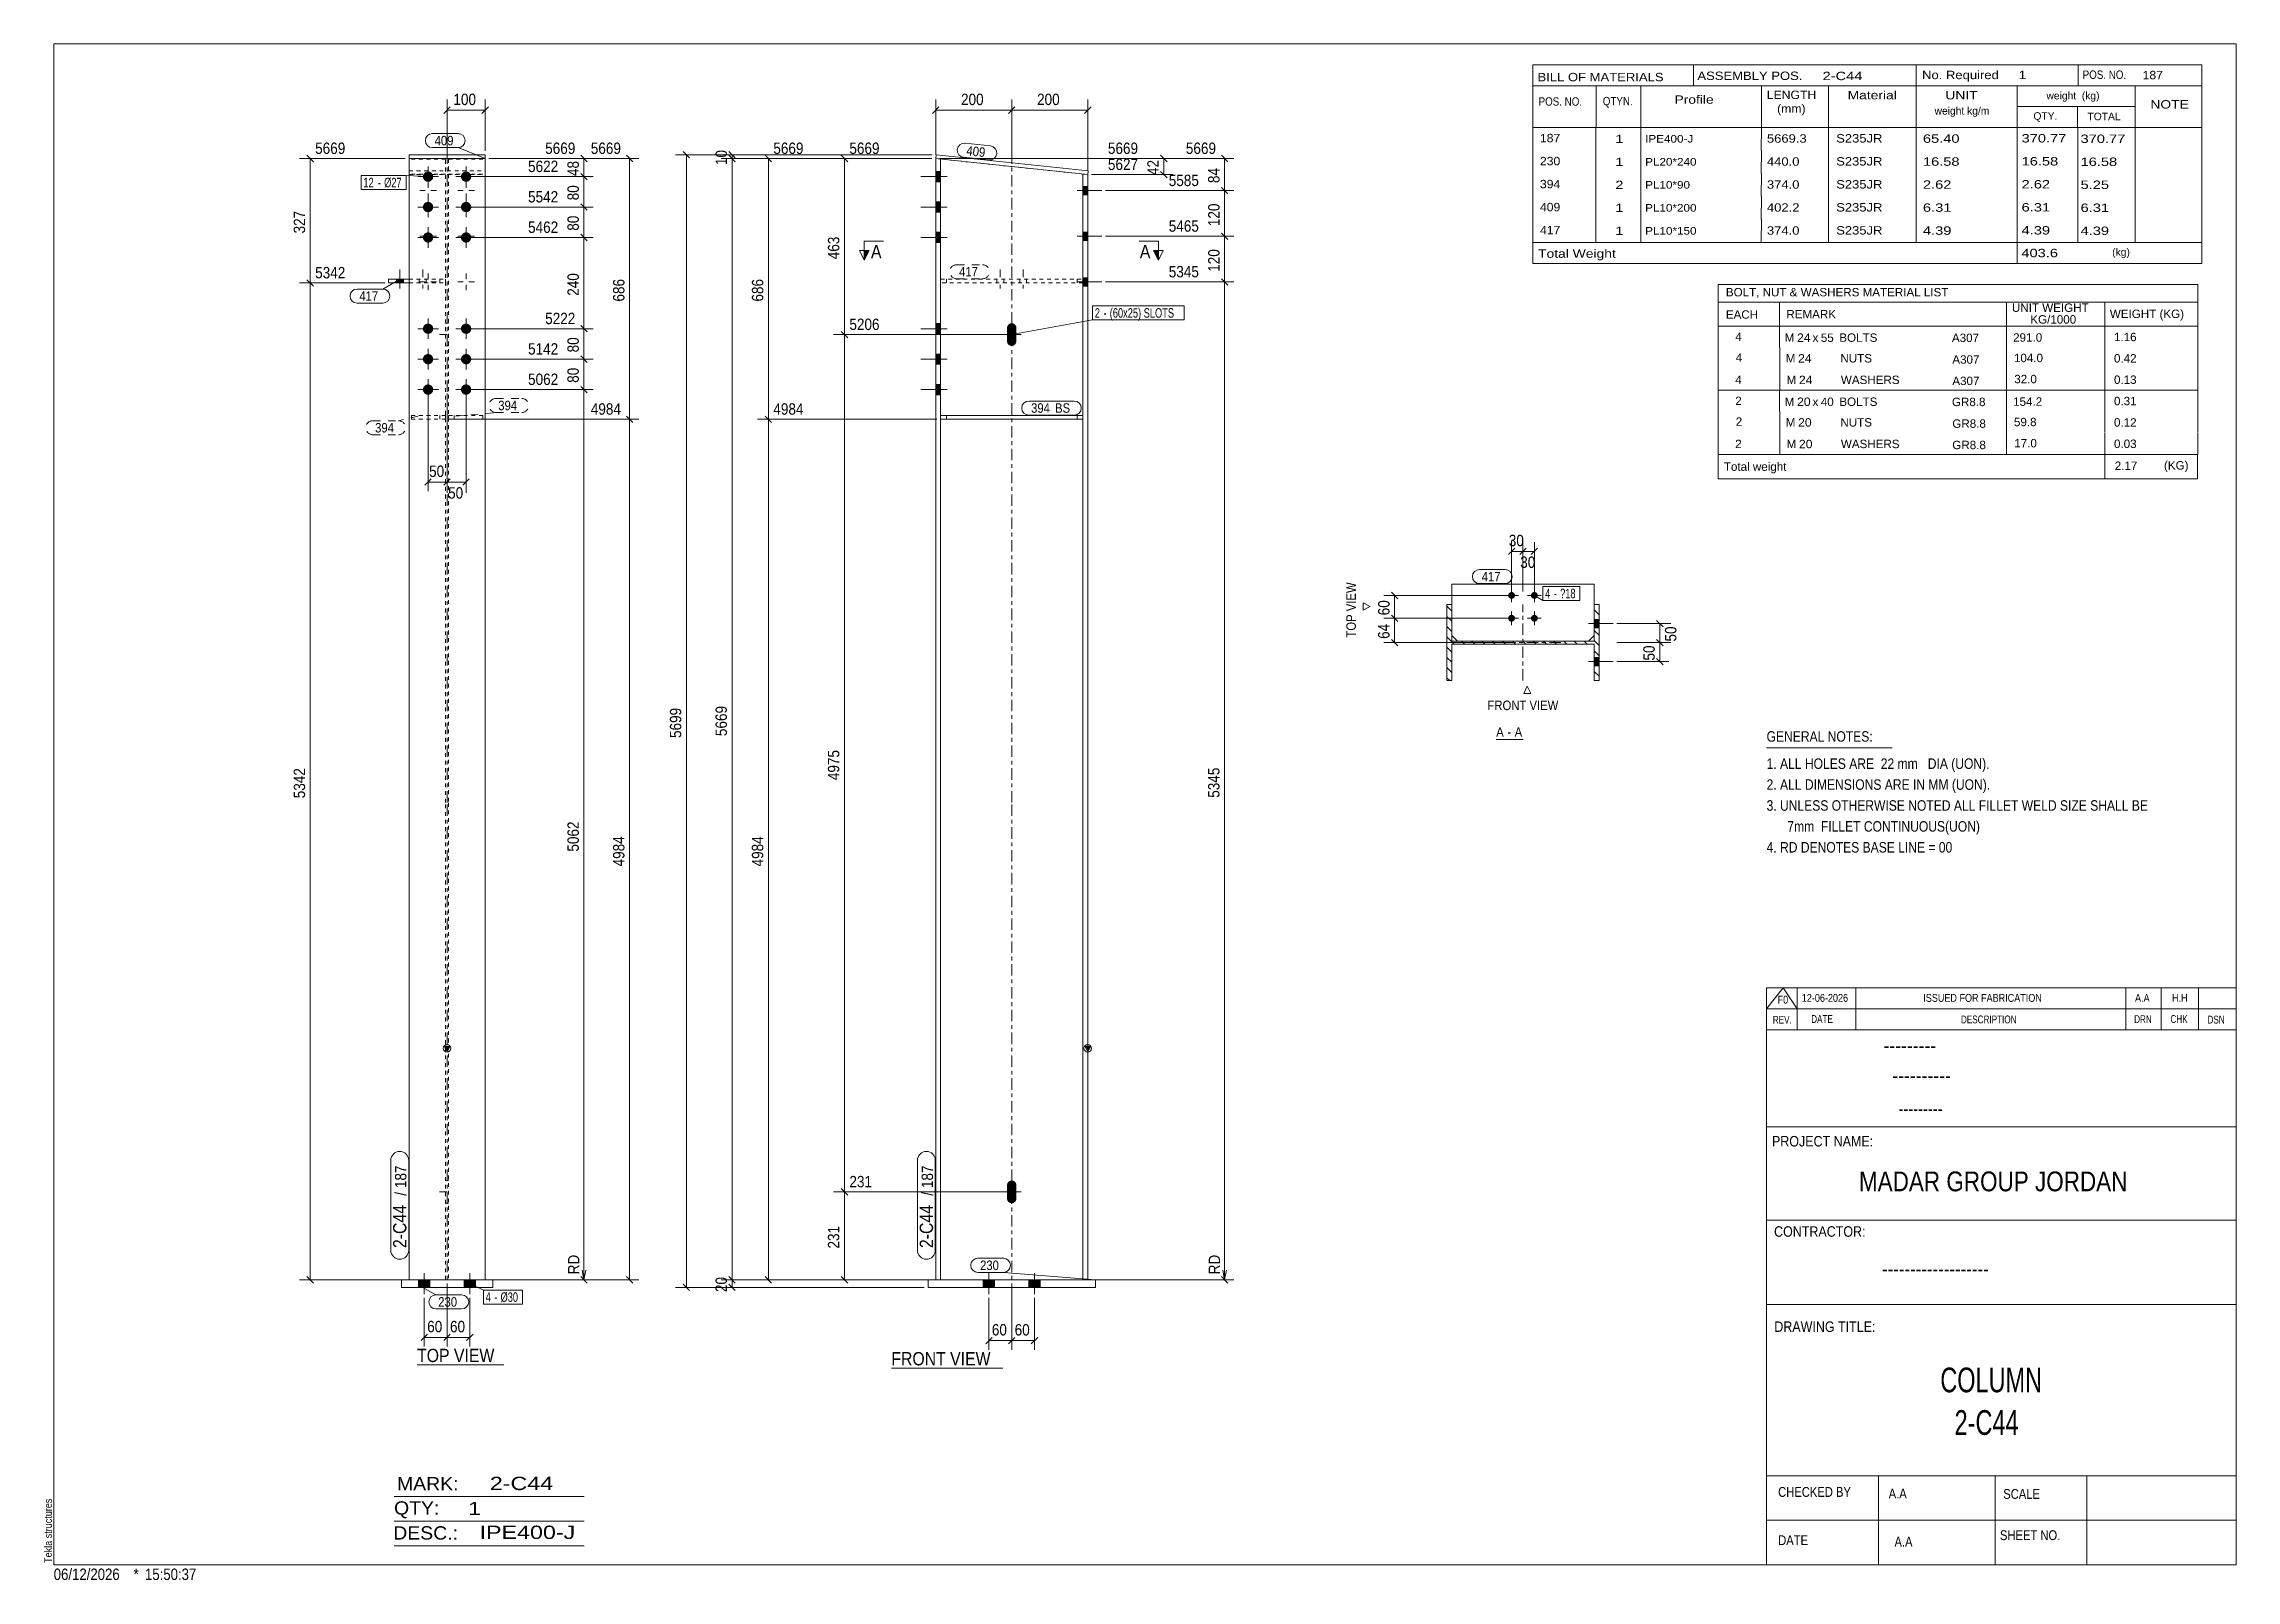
# Model space of a CAD drawing. Header units: millimetres. Extents: x 2 to 579, y 1 to 405.
import ezdxf

# ---------------------------------------------------------------- set-up
doc = ezdxf.new("R2010")
doc.units = ezdxf.units.MM
for name, pattern in [('XKITLINE00', [0]), ('XKITLINE01', [4, 1, -1, 1, -1]), ('XKITLINE02', [4, 2, -2]), ('XKITLINE03', [6, 3, -1, 1, -1])]:
    doc.linetypes.add(name, pattern=pattern)
for name, color, linetype, lineweight in [('Bolt', 3, 'Continuous', 0), ('BoltMark', 7, 'Continuous', 0), ('Dimensions', 7, 'Continuous', 0), ('DrawingSheet', 5, 'Continuous', 0), ('OtherObjectType', 7, 'Continuous', 0), ('Part', 2, 'Continuous', 0), ('PartMark', 7, 'Continuous', 0), ('Section', 6, 'Continuous', 0)]:
    doc.layers.add(name, color=color, linetype=linetype, lineweight=lineweight)
doc.styles.add('@ARIAL_UNICODE_MS_BOLD', font='ARIAL.TTF')
doc.styles.add('ARIAL', font='ARIAL.TTF')
doc.styles.add('ARIAL_NARROW', font='ARIALN.TTF')
doc.styles.add('COMIC_SANS_MS_BOLD', font='COMICBD.TTF')
doc.styles.add('SWIS721_EX_BT', font='ARIAL.TTF')
doc.styles.add('SWISSE', font='ARIAL.TTF')

# ---------------------------------------------------------------- blocks, each defined once
blk = doc.blocks.new('*A1')
at = {"layer": 'Part', "color": 7, "linetype": 'XKITLINE00', "lineweight": 0}
for p, q in [((372.72, 255.82), (371.42, 257.12)), ((372.72, 253.13), (371.42, 254.43)), ((411.42, 254.84), (410.12, 256.14)), ((411.42, 257.53), (411.42, 257.53)), ((411.42, 257.53), (411.42, 257.53)), ((372.72, 250.43), (371.42, 251.73)), ((373.33, 247.13), (371.42, 249.04)), ((411.42, 252.14), (410.12, 253.44)), ((411.42, 249.45), (410.12, 250.75)), ((411.42, 246.76), (410.12, 248.06)), ((372.72, 245.05), (371.42, 246.35)), ((372.72, 242.35), (371.42, 243.65)), ((376.02, 247.13), (375.22, 247.93)), ((378.72, 247.13), (377.92, 247.93)), ((381.41, 247.13), (380.61, 247.93)), ((384.11, 247.13), (383.31, 247.93)), ((386.8, 247.13), (386, 247.93)), ((389.5, 247.13), (388.7, 247.93)), ((392.19, 247.13), (391.39, 247.93)), ((394.88, 247.13), (394.08, 247.93)), ((397.58, 247.13), (396.78, 247.93)), ((400.27, 247.13), (399.47, 247.93)), ((402.97, 247.13), (402.17, 247.93)), ((405.66, 247.13), (404.86, 247.93)), ((408.35, 247.13), (407.55, 247.93)), ((411.42, 244.06), (410.12, 245.36)), ((411.42, 241.37), (410.12, 242.67)), ((372.72, 239.66), (371.42, 240.96)), ((372.15, 237.53), (371.42, 238.26)), ((411.42, 238.67), (410.12, 239.97))]:
    blk.add_line(p, q, dxfattribs=at)
blk = doc.blocks.new('*A2')
at = {"layer": 'Bolt'}
for points in [[(257.44, 325.63), (256.96, 325.54), (256.48, 325.63), (256.07, 325.9), (255.8, 326.31), (255.71, 326.79), (255.71, 330.29), (255.8, 330.76), (256.07, 331.17), (256.48, 331.44), (256.96, 331.54), (257.44, 331.44), (257.84, 331.17), (258.11, 330.76), (258.21, 330.29), (258.21, 326.79), (258.11, 326.31), (257.84, 325.9)], [(257.44, 100.17), (256.96, 100.07), (256.48, 100.17), (256.07, 100.44), (255.8, 100.85), (255.71, 101.32), (255.71, 104.82), (255.8, 105.3), (256.07, 105.71), (256.48, 105.98), (256.96, 106.07), (257.44, 105.98), (257.84, 105.71), (258.11, 105.3), (258.21, 104.82), (258.21, 101.32), (258.11, 100.85), (257.84, 100.44)]]:
    blk.add_hatch(color=3, dxfattribs=at).paths.add_polyline_path(points, flags=17)
at = {"layer": 'Bolt', "color": 3, "linetype": 'XKITLINE00', "lineweight": 0}
for p, q in [((256.96, 331.04), (256.96, 326.04)), ((259.46, 328.54), (254.46, 328.54)), ((256.96, 105.57), (256.96, 100.57)), ((259.46, 103.07), (254.46, 103.07))]:
    blk.add_line(p, q, dxfattribs=at)
blk = doc.blocks.new('*A3')
at = {"layer": 'Bolt'}
for points in [[(276.96, 365.29), (275.66, 365.29), (275.66, 367.49), (276.96, 367.49)], [(276.96, 365.29), (275.66, 365.29), (275.66, 367.49), (276.96, 367.49)], [(276.96, 353.29), (275.66, 353.29), (275.66, 355.49), (276.96, 355.49)], [(276.96, 353.29), (275.66, 353.29), (275.66, 355.49), (276.96, 355.49)], [(276.96, 341.29), (275.66, 341.29), (275.66, 343.49), (276.96, 343.49)], [(276.96, 341.29), (275.66, 341.29), (275.66, 343.49), (276.96, 343.49)]]:
    blk.add_hatch(color=3, dxfattribs=at).paths.add_polyline_path(points, flags=17)
at = {"layer": 'Bolt', "color": 3, "linetype": 'XKITLINE00', "lineweight": 0}
for p, q in [((274.16, 366.39), (280.66, 366.39)), ((274.16, 366.39), (280.66, 366.39)), ((275.66, 367.49), (276.96, 367.49)), ((275.66, 367.49), (276.96, 367.49)), ((275.66, 365.29), (276.96, 365.29)), ((275.66, 365.29), (276.96, 365.29)), ((274.16, 354.39), (280.66, 354.39)), ((274.16, 354.39), (280.66, 354.39)), ((275.66, 355.49), (276.96, 355.49)), ((275.66, 355.49), (276.96, 355.49)), ((275.66, 353.29), (276.96, 353.29)), ((275.66, 353.29), (276.96, 353.29)), ((274.16, 342.39), (280.66, 342.39)), ((274.16, 342.39), (280.66, 342.39)), ((275.66, 343.49), (276.96, 343.49)), ((275.66, 343.49), (276.96, 343.49)), ((275.66, 341.29), (276.96, 341.29)), ((275.66, 341.29), (276.96, 341.29))]:
    blk.add_line(p, q, dxfattribs=at)
blk = doc.blocks.new('*A4')
at = {"layer": 'Bolt'}
for points in [[(238.26, 368.73), (236.96, 368.73), (236.96, 371.43), (238.26, 371.43)], [(238.26, 368.73), (236.96, 368.73), (236.96, 371.43), (238.26, 371.43)], [(238.26, 360.73), (236.96, 360.73), (236.96, 363.43), (238.26, 363.43)], [(238.26, 360.73), (236.96, 360.73), (236.96, 363.43), (238.26, 363.43)], [(238.26, 352.73), (236.96, 352.73), (236.96, 355.43), (238.26, 355.43)], [(238.26, 352.73), (236.96, 352.73), (236.96, 355.43), (238.26, 355.43)], [(238.26, 328.73), (236.96, 328.73), (236.96, 331.43), (238.26, 331.43)], [(238.26, 328.73), (236.96, 328.73), (236.96, 331.43), (238.26, 331.43)], [(238.26, 320.73), (236.96, 320.73), (236.96, 323.43), (238.26, 323.43)], [(238.26, 320.73), (236.96, 320.73), (236.96, 323.43), (238.26, 323.43)], [(238.26, 312.73), (236.96, 312.73), (236.96, 315.43), (238.26, 315.43)], [(238.26, 312.73), (236.96, 312.73), (236.96, 315.43), (238.26, 315.43)]]:
    blk.add_hatch(color=3, dxfattribs=at).paths.add_polyline_path(points, flags=17)
at = {"layer": 'Bolt', "color": 3, "linetype": 'XKITLINE00', "lineweight": 0}
for p, q in [((240.01, 370.08), (233.01, 370.08)), ((240.01, 370.08), (233.01, 370.08)), ((238.26, 371.43), (236.96, 371.43)), ((238.26, 371.43), (236.96, 371.43)), ((238.26, 368.73), (236.96, 368.73)), ((238.26, 368.73), (236.96, 368.73)), ((238.26, 363.43), (236.96, 363.43)), ((238.26, 363.43), (236.96, 363.43)), ((240.01, 362.08), (233.01, 362.08)), ((240.01, 362.08), (233.01, 362.08)), ((238.26, 360.73), (236.96, 360.73)), ((238.26, 360.73), (236.96, 360.73)), ((240.01, 354.08), (233.01, 354.08)), ((240.01, 354.08), (233.01, 354.08)), ((238.26, 355.43), (236.96, 355.43)), ((238.26, 355.43), (236.96, 355.43)), ((238.26, 352.73), (236.96, 352.73)), ((238.26, 352.73), (236.96, 352.73)), ((240.01, 330.08), (233.01, 330.08)), ((240.01, 330.08), (233.01, 330.08)), ((238.26, 331.43), (236.96, 331.43)), ((238.26, 331.43), (236.96, 331.43)), ((238.26, 328.73), (236.96, 328.73)), ((238.26, 328.73), (236.96, 328.73)), ((238.26, 323.43), (236.96, 323.43)), ((238.26, 323.43), (236.96, 323.43)), ((240.01, 322.08), (233.01, 322.08)), ((240.01, 322.08), (233.01, 322.08)), ((238.26, 320.73), (236.96, 320.73)), ((238.26, 320.73), (236.96, 320.73)), ((240.01, 314.08), (233.01, 314.08)), ((240.01, 314.08), (233.01, 314.08)), ((238.26, 315.43), (236.96, 315.43)), ((238.26, 315.43), (236.96, 315.43)), ((238.26, 312.73), (236.96, 312.73)), ((238.26, 312.73), (236.96, 312.73))]:
    blk.add_line(p, q, dxfattribs=at)
blk = doc.blocks.new('*A5')
at = {"layer": 'Bolt'}
for points in [[(252.46, 79.95), (252.46, 77.95), (249.46, 77.95), (249.46, 79.95)], [(252.46, 79.95), (252.46, 77.95), (249.46, 77.95), (249.46, 79.95)], [(264.46, 79.95), (264.46, 77.95), (261.46, 77.95), (261.46, 79.95)], [(264.46, 79.95), (264.46, 77.95), (261.46, 77.95), (261.46, 79.95)]]:
    blk.add_hatch(color=3, dxfattribs=at).paths.add_polyline_path(points, flags=17)
at = {"layer": 'Bolt', "color": 3, "linetype": 'XKITLINE00', "lineweight": 0}
for p, q in [((250.96, 81.7), (250.96, 76.2)), ((250.96, 81.7), (250.96, 76.2)), ((262.96, 81.7), (262.96, 76.2)), ((262.96, 81.7), (262.96, 76.2)), ((249.46, 79.95), (249.46, 77.95)), ((249.46, 79.95), (249.46, 77.95)), ((252.46, 79.95), (252.46, 77.95)), ((252.46, 79.95), (252.46, 77.95)), ((261.46, 79.95), (261.46, 77.95)), ((261.46, 79.95), (261.46, 77.95)), ((264.46, 79.95), (264.46, 77.95)), ((264.46, 79.95), (264.46, 77.95))]:
    blk.add_line(p, q, dxfattribs=at)
blk = doc.blocks.new('*A6')
at = {"layer": 'Bolt', "color": 3, "linetype": 'XKITLINE02', "lineweight": 0}
for p, q in [((253.06, 343.12), (253.06, 342.12)), ((253.06, 343.12), (253.06, 342.12)), ((253.96, 345.62), (253.96, 340.62)), ((253.96, 345.62), (253.96, 340.62)), ((254.86, 343.12), (254.86, 342.12)), ((254.86, 343.12), (254.86, 342.12)), ((259.06, 343.12), (259.06, 342.12)), ((259.06, 343.12), (259.06, 342.12)), ((259.96, 345.62), (259.96, 340.62)), ((259.96, 345.62), (259.96, 340.62)), ((260.86, 343.12), (260.86, 342.12)), ((260.86, 343.12), (260.86, 342.12))]:
    blk.add_line(p, q, dxfattribs=at)
blk = doc.blocks.new('*A7')
at = {"layer": 'Part'}
blk.add_hatch(color=2, dxfattribs=at).paths.add_polyline_path([(276.16, 141.35), (277.76, 141.35), (276.96, 139.95)], flags=17)
at = {"layer": 'Part', "color": 7, "linetype": 'XKITLINE03', "lineweight": 0}
for p, q in [((256.96, 205.47), (256.96, 382.73)), ((256.96, 69.95), (256.96, 205.37))]:
    blk.add_line(p, q, dxfattribs=at)
at = {"layer": 'Part', "color": 2, "linetype": 'XKITLINE00', "lineweight": 0}
for p, q in [((238.26, 374.7), (236.96, 374.84)), ((236.96, 374.84), (236.96, 205.47)), ((238.26, 374.7), (238.26, 205.47)), ((275.66, 370.76), (275.66, 205.47)), ((276.96, 370.62), (275.66, 370.76)), ((276.96, 205.47), (276.96, 370.62)), ((236.96, 205.37), (236.96, 79.95)), ((238.26, 205.37), (238.26, 79.95)), ((275.66, 205.37), (275.66, 79.95)), ((276.96, 79.95), (276.96, 205.37)), ((276.96, 139.95), (276.16, 141.35)), ((276.16, 141.35), (277.76, 141.35)), ((277.76, 141.35), (276.96, 139.95))]:
    blk.add_line(p, q, dxfattribs=at)
at = {"layer": 'Part', "color": 7, "linetype": 'XKITLINE01', "lineweight": 0}
for p, q in [((275.66, 370.76), (238.26, 374.7)), ((276.96, 79.95), (236.96, 79.95))]:
    blk.add_line(p, q, dxfattribs=at)
at = {"layer": 'Part', "color": 2, "linetype": 'XKITLINE00', "lineweight": 0}
blk.add_circle((276.96, 140.85), 1, dxfattribs=at)
blk = doc.blocks.new('*A8')
at = {"layer": 'Part', "color": 2, "linetype": 'XKITLINE00', "lineweight": 0}
for p, q in [((238.26, 307.27), (275.66, 307.27)), ((275.66, 306.27), (238.26, 306.27))]:
    blk.add_line(p, q, dxfattribs=at)
at = {"layer": 'Part', "color": 7, "linetype": 'XKITLINE01', "lineweight": 0}
for p, q in [((238.26, 306.27), (238.26, 307.27)), ((239.76, 306.27), (239.76, 307.27)), ((274.16, 306.27), (274.16, 307.27)), ((275.66, 306.27), (275.66, 307.27))]:
    blk.add_line(p, q, dxfattribs=at)
blk = doc.blocks.new('*A9')
at = {"layer": 'Part', "color": 7, "linetype": 'XKITLINE01', "lineweight": 0}
for p, q in [((275.66, 307.27), (238.26, 307.27)), ((238.26, 307.27), (238.26, 306.27)), ((238.26, 306.27), (275.66, 306.27)), ((239.76, 306.27), (239.76, 307.27)), ((274.16, 306.27), (274.16, 307.27)), ((275.66, 306.27), (275.66, 307.27))]:
    blk.add_line(p, q, dxfattribs=at)
blk = doc.blocks.new('*A10')
at = {"layer": 'Part', "color": 2, "linetype": 'XKITLINE00', "lineweight": 0}
for p, q in [((236.96, 374.84), (237.06, 375.83)), ((276.96, 370.62), (236.96, 374.84)), ((237.06, 375.83), (277.06, 371.61)), ((277.06, 371.61), (276.96, 370.62))]:
    blk.add_line(p, q, dxfattribs=at)
blk = doc.blocks.new('*A11')
at = {"layer": 'Part', "color": 2, "linetype": 'XKITLINE00', "lineweight": 0}
for p, q in [((278.96, 79.95), (234.96, 79.95)), ((234.96, 79.95), (234.96, 77.95)), ((278.96, 77.95), (234.96, 77.95)), ((278.96, 79.95), (278.96, 77.95))]:
    blk.add_line(p, q, dxfattribs=at)
blk = doc.blocks.new('*A12')
at = {"layer": 'Part', "color": 7, "linetype": 'XKITLINE01', "lineweight": 0}
for p, q in [((238.26, 343.12), (275.66, 343.12)), ((238.26, 342.12), (238.26, 343.12)), ((275.66, 342.12), (238.26, 342.12)), ((239.76, 343.12), (239.76, 342.12)), ((274.16, 342.12), (274.16, 343.12)), ((275.66, 343.12), (275.66, 342.12))]:
    blk.add_line(p, q, dxfattribs=at)
blk = doc.blocks.new('*A13')
at = {"layer": 'Bolt', "color": 3, "linetype": 'XKITLINE02', "lineweight": 0}
for p, q in [((108.05, 331.54), (108.85, 331.54)), ((106.45, 328.54), (110.45, 328.54)), ((108.05, 325.54), (108.85, 325.54)), ((108.05, 106.07), (108.85, 106.07)), ((106.45, 103.07), (110.45, 103.07)), ((108.05, 100.07), (108.85, 100.07))]:
    blk.add_line(p, q, dxfattribs=at)
blk = doc.blocks.new('*A14')
at = {"layer": 'Bolt', "color": 3, "linetype": 'XKITLINE00', "lineweight": 0}
for p, q in [((101.25, 366.39), (102.72, 366.39)), ((103.45, 368.59), (103.45, 367.13)), ((103.45, 364.19), (103.45, 365.66)), ((105.65, 366.39), (104.18, 366.39)), ((111.25, 366.39), (112.72, 366.39)), ((113.45, 368.59), (113.45, 367.13)), ((113.45, 364.19), (113.45, 365.66)), ((115.65, 366.39), (114.18, 366.39)), ((101.25, 354.39), (102.72, 354.39)), ((103.45, 356.59), (103.45, 355.13)), ((103.45, 352.19), (103.45, 353.66)), ((105.65, 354.39), (104.18, 354.39)), ((111.25, 354.39), (112.72, 354.39)), ((113.45, 356.59), (113.45, 355.13)), ((113.45, 352.19), (113.45, 353.66)), ((115.65, 354.39), (114.18, 354.39)), ((101.25, 342.39), (102.72, 342.39)), ((103.45, 344.59), (103.45, 343.13)), ((103.45, 340.19), (103.45, 341.66)), ((105.65, 342.39), (104.18, 342.39)), ((111.25, 342.39), (112.72, 342.39)), ((113.45, 344.59), (113.45, 343.13)), ((113.45, 340.19), (113.45, 341.66)), ((115.65, 342.39), (114.18, 342.39))]:
    blk.add_line(p, q, dxfattribs=at)
blk = doc.blocks.new('*A15')
at = {"layer": 'Bolt'}
for points in [[(102.1, 370.11), (102.1, 370.14), (102.1, 370.17), (102.11, 370.21), (102.11, 370.24), (102.11, 370.27), (102.12, 370.31), (102.13, 370.34), (102.13, 370.37), (102.14, 370.4), (102.15, 370.44), (102.16, 370.47), (102.17, 370.5), (102.18, 370.53), (102.19, 370.56), (102.2, 370.59), (102.22, 370.62), (102.23, 370.65), (102.24, 370.68), (102.26, 370.71), (102.28, 370.74), (102.29, 370.77), (102.31, 370.8), (102.33, 370.83), (102.35, 370.85), (102.37, 370.88), (102.39, 370.91), (102.41, 370.93), (102.43, 370.96), (102.45, 370.98), (102.47, 371.01), (102.5, 371.03), (102.52, 371.05), (102.54, 371.08), (102.57, 371.1), (102.59, 371.12), (102.62, 371.14), (102.65, 371.16), (102.67, 371.18), (102.7, 371.2), (102.73, 371.22), (102.76, 371.23), (102.78, 371.25), (102.81, 371.27), (102.84, 371.28), (102.87, 371.3), (102.9, 371.31), (102.93, 371.32), (102.96, 371.33), (103, 371.35), (103.03, 371.36), (103.06, 371.37), (103.09, 371.38), (103.12, 371.38), (103.15, 371.39), (103.19, 371.4), (103.22, 371.41), (103.25, 371.41), (103.28, 371.42), (103.32, 371.42), (103.35, 371.42), (103.38, 371.42), (103.42, 371.43), (103.45, 371.43), (103.48, 371.43), (103.52, 371.42), (103.55, 371.42), (103.58, 371.42), (103.62, 371.42), (103.65, 371.41), (103.68, 371.41), (103.71, 371.4), (103.75, 371.39), (103.78, 371.38), (103.81, 371.38), (103.84, 371.37), (103.87, 371.36), (103.9, 371.35), (103.94, 371.33), (103.97, 371.32), (104, 371.31), (104.03, 371.3), (104.06, 371.28), (104.09, 371.27), (104.12, 371.25), (104.14, 371.23), (104.17, 371.22), (104.2, 371.2), (104.23, 371.18), (104.25, 371.16), (104.28, 371.14), (104.31, 371.12), (104.33, 371.1), (104.36, 371.08), (104.38, 371.05), (104.4, 371.03), (104.43, 371.01), (104.45, 370.98), (104.47, 370.96), (104.49, 370.93), (104.51, 370.91), (104.53, 370.88), (104.55, 370.85), (104.57, 370.83), (104.59, 370.8), (104.61, 370.77), (104.62, 370.74), (104.64, 370.71), (104.66, 370.68), (104.67, 370.65), (104.68, 370.62), (104.7, 370.59), (104.71, 370.56), (104.72, 370.53), (104.73, 370.5), (104.74, 370.47), (104.75, 370.44), (104.76, 370.4), (104.77, 370.37), (104.77, 370.34), (104.78, 370.31), (104.79, 370.27), (104.79, 370.24), (104.79, 370.21), (104.8, 370.17), (104.8, 370.14), (104.8, 370.11), (104.8, 370.08), (104.8, 370.04), (104.8, 370.01), (104.8, 369.98), (104.79, 369.94), (104.79, 369.91), (104.79, 369.88), (104.78, 369.84), (104.77, 369.81), (104.77, 369.78), (104.76, 369.75), (104.75, 369.72), (104.74, 369.68), (104.73, 369.65), (104.72, 369.62), (104.71, 369.59), (104.7, 369.56), (104.68, 369.53), (104.67, 369.5), (104.66, 369.47), (104.64, 369.44), (104.62, 369.41), (104.61, 369.38), (104.59, 369.35), (104.57, 369.33), (104.55, 369.3), (104.53, 369.27), (104.51, 369.24), (104.49, 369.22), (104.47, 369.19), (104.45, 369.17), (104.43, 369.14), (104.4, 369.12), (104.38, 369.1), (104.36, 369.08), (104.33, 369.05), (104.31, 369.03), (104.28, 369.01), (104.25, 368.99), (104.23, 368.97), (104.2, 368.95), (104.17, 368.93), (104.14, 368.92), (104.12, 368.9), (104.09, 368.88), (104.06, 368.87), (104.03, 368.86), (104, 368.84), (103.97, 368.83), (103.94, 368.82), (103.9, 368.8), (103.87, 368.79), (103.84, 368.78), (103.81, 368.77), (103.78, 368.77), (103.75, 368.76), (103.71, 368.75), (103.68, 368.75), (103.65, 368.74), (103.62, 368.74), (103.58, 368.73), (103.55, 368.73), (103.52, 368.73), (103.48, 368.73), (103.45, 368.73), (103.42, 368.73), (103.38, 368.73), (103.35, 368.73), (103.32, 368.73), (103.28, 368.74), (103.25, 368.74), (103.22, 368.75), (103.19, 368.75), (103.15, 368.76), (103.12, 368.77), (103.09, 368.77), (103.06, 368.78), (103.03, 368.79), (103, 368.8), (102.96, 368.82), (102.93, 368.83), (102.9, 368.84), (102.87, 368.86), (102.84, 368.87), (102.81, 368.88), (102.78, 368.9), (102.76, 368.92), (102.73, 368.93), (102.7, 368.95), (102.67, 368.97), (102.65, 368.99), (102.62, 369.01), (102.59, 369.03), (102.57, 369.05), (102.54, 369.08), (102.52, 369.1), (102.5, 369.12), (102.47, 369.14), (102.45, 369.17), (102.43, 369.19), (102.41, 369.22), (102.39, 369.24), (102.37, 369.27), (102.35, 369.3), (102.33, 369.33), (102.31, 369.35), (102.29, 369.38), (102.28, 369.41), (102.26, 369.44), (102.24, 369.47), (102.23, 369.5), (102.22, 369.53), (102.2, 369.56), (102.19, 369.59), (102.18, 369.62), (102.17, 369.65), (102.16, 369.68), (102.15, 369.72), (102.14, 369.75), (102.13, 369.78), (102.13, 369.81), (102.12, 369.84), (102.11, 369.88), (102.11, 369.91), (102.11, 369.94), (102.1, 369.98), (102.1, 370.01), (102.1, 370.04), (102.1, 370.08)], [(112.1, 370.11), (112.1, 370.14), (112.1, 370.17), (112.11, 370.21), (112.11, 370.24), (112.11, 370.27), (112.12, 370.31), (112.13, 370.34), (112.13, 370.37), (112.14, 370.4), (112.15, 370.44), (112.16, 370.47), (112.17, 370.5), (112.18, 370.53), (112.19, 370.56), (112.2, 370.59), (112.22, 370.62), (112.23, 370.65), (112.24, 370.68), (112.26, 370.71), (112.28, 370.74), (112.29, 370.77), (112.31, 370.8), (112.33, 370.83), (112.35, 370.85), (112.37, 370.88), (112.39, 370.91), (112.41, 370.93), (112.43, 370.96), (112.45, 370.98), (112.47, 371.01), (112.5, 371.03), (112.52, 371.05), (112.54, 371.08), (112.57, 371.1), (112.59, 371.12), (112.62, 371.14), (112.65, 371.16), (112.67, 371.18), (112.7, 371.2), (112.73, 371.22), (112.76, 371.23), (112.78, 371.25), (112.81, 371.27), (112.84, 371.28), (112.87, 371.3), (112.9, 371.31), (112.93, 371.32), (112.96, 371.33), (113, 371.35), (113.03, 371.36), (113.06, 371.37), (113.09, 371.38), (113.12, 371.38), (113.15, 371.39), (113.19, 371.4), (113.22, 371.41), (113.25, 371.41), (113.28, 371.42), (113.32, 371.42), (113.35, 371.42), (113.38, 371.42), (113.42, 371.43), (113.45, 371.43), (113.48, 371.43), (113.52, 371.42), (113.55, 371.42), (113.58, 371.42), (113.62, 371.42), (113.65, 371.41), (113.68, 371.41), (113.71, 371.4), (113.75, 371.39), (113.78, 371.38), (113.81, 371.38), (113.84, 371.37), (113.87, 371.36), (113.9, 371.35), (113.94, 371.33), (113.97, 371.32), (114, 371.31), (114.03, 371.3), (114.06, 371.28), (114.09, 371.27), (114.12, 371.25), (114.14, 371.23), (114.17, 371.22), (114.2, 371.2), (114.23, 371.18), (114.25, 371.16), (114.28, 371.14), (114.31, 371.12), (114.33, 371.1), (114.36, 371.08), (114.38, 371.05), (114.4, 371.03), (114.43, 371.01), (114.45, 370.98), (114.47, 370.96), (114.49, 370.93), (114.51, 370.91), (114.53, 370.88), (114.55, 370.85), (114.57, 370.83), (114.59, 370.8), (114.61, 370.77), (114.62, 370.74), (114.64, 370.71), (114.66, 370.68), (114.67, 370.65), (114.68, 370.62), (114.7, 370.59), (114.71, 370.56), (114.72, 370.53), (114.73, 370.5), (114.74, 370.47), (114.75, 370.44), (114.76, 370.4), (114.77, 370.37), (114.77, 370.34), (114.78, 370.31), (114.79, 370.27), (114.79, 370.24), (114.79, 370.21), (114.8, 370.17), (114.8, 370.14), (114.8, 370.11), (114.8, 370.08), (114.8, 370.04), (114.8, 370.01), (114.8, 369.98), (114.79, 369.94), (114.79, 369.91), (114.79, 369.88), (114.78, 369.84), (114.77, 369.81), (114.77, 369.78), (114.76, 369.75), (114.75, 369.72), (114.74, 369.68), (114.73, 369.65), (114.72, 369.62), (114.71, 369.59), (114.7, 369.56), (114.68, 369.53), (114.67, 369.5), (114.66, 369.47), (114.64, 369.44), (114.62, 369.41), (114.61, 369.38), (114.59, 369.35), (114.57, 369.33), (114.55, 369.3), (114.53, 369.27), (114.51, 369.24), (114.49, 369.22), (114.47, 369.19), (114.45, 369.17), (114.43, 369.14), (114.4, 369.12), (114.38, 369.1), (114.36, 369.08), (114.33, 369.05), (114.31, 369.03), (114.28, 369.01), (114.25, 368.99), (114.23, 368.97), (114.2, 368.95), (114.17, 368.93), (114.14, 368.92), (114.12, 368.9), (114.09, 368.88), (114.06, 368.87), (114.03, 368.86), (114, 368.84), (113.97, 368.83), (113.94, 368.82), (113.9, 368.8), (113.87, 368.79), (113.84, 368.78), (113.81, 368.77), (113.78, 368.77), (113.75, 368.76), (113.71, 368.75), (113.68, 368.75), (113.65, 368.74), (113.62, 368.74), (113.58, 368.73), (113.55, 368.73), (113.52, 368.73), (113.48, 368.73), (113.45, 368.73), (113.42, 368.73), (113.38, 368.73), (113.35, 368.73), (113.32, 368.73), (113.28, 368.74), (113.25, 368.74), (113.22, 368.75), (113.19, 368.75), (113.15, 368.76), (113.12, 368.77), (113.09, 368.77), (113.06, 368.78), (113.03, 368.79), (113, 368.8), (112.96, 368.82), (112.93, 368.83), (112.9, 368.84), (112.87, 368.86), (112.84, 368.87), (112.81, 368.88), (112.78, 368.9), (112.76, 368.92), (112.73, 368.93), (112.7, 368.95), (112.67, 368.97), (112.65, 368.99), (112.62, 369.01), (112.59, 369.03), (112.57, 369.05), (112.54, 369.08), (112.52, 369.1), (112.5, 369.12), (112.47, 369.14), (112.45, 369.17), (112.43, 369.19), (112.41, 369.22), (112.39, 369.24), (112.37, 369.27), (112.35, 369.3), (112.33, 369.33), (112.31, 369.35), (112.29, 369.38), (112.28, 369.41), (112.26, 369.44), (112.24, 369.47), (112.23, 369.5), (112.22, 369.53), (112.2, 369.56), (112.19, 369.59), (112.18, 369.62), (112.17, 369.65), (112.16, 369.68), (112.15, 369.72), (112.14, 369.75), (112.13, 369.78), (112.13, 369.81), (112.12, 369.84), (112.11, 369.88), (112.11, 369.91), (112.11, 369.94), (112.1, 369.98), (112.1, 370.01), (112.1, 370.04), (112.1, 370.08)], [(102.1, 362.11), (102.1, 362.14), (102.1, 362.17), (102.11, 362.21), (102.11, 362.24), (102.11, 362.27), (102.12, 362.31), (102.13, 362.34), (102.13, 362.37), (102.14, 362.4), (102.15, 362.44), (102.16, 362.47), (102.17, 362.5), (102.18, 362.53), (102.19, 362.56), (102.2, 362.59), (102.22, 362.62), (102.23, 362.65), (102.24, 362.68), (102.26, 362.71), (102.28, 362.74), (102.29, 362.77), (102.31, 362.8), (102.33, 362.83), (102.35, 362.85), (102.37, 362.88), (102.39, 362.91), (102.41, 362.93), (102.43, 362.96), (102.45, 362.98), (102.47, 363.01), (102.5, 363.03), (102.52, 363.05), (102.54, 363.08), (102.57, 363.1), (102.59, 363.12), (102.62, 363.14), (102.65, 363.16), (102.67, 363.18), (102.7, 363.2), (102.73, 363.22), (102.76, 363.23), (102.78, 363.25), (102.81, 363.27), (102.84, 363.28), (102.87, 363.3), (102.9, 363.31), (102.93, 363.32), (102.96, 363.33), (103, 363.35), (103.03, 363.36), (103.06, 363.37), (103.09, 363.38), (103.12, 363.38), (103.15, 363.39), (103.19, 363.4), (103.22, 363.41), (103.25, 363.41), (103.28, 363.42), (103.32, 363.42), (103.35, 363.42), (103.38, 363.42), (103.42, 363.43), (103.45, 363.43), (103.48, 363.43), (103.52, 363.42), (103.55, 363.42), (103.58, 363.42), (103.62, 363.42), (103.65, 363.41), (103.68, 363.41), (103.71, 363.4), (103.75, 363.39), (103.78, 363.38), (103.81, 363.38), (103.84, 363.37), (103.87, 363.36), (103.9, 363.35), (103.94, 363.33), (103.97, 363.32), (104, 363.31), (104.03, 363.3), (104.06, 363.28), (104.09, 363.27), (104.12, 363.25), (104.14, 363.23), (104.17, 363.22), (104.2, 363.2), (104.23, 363.18), (104.25, 363.16), (104.28, 363.14), (104.31, 363.12), (104.33, 363.1), (104.36, 363.08), (104.38, 363.05), (104.4, 363.03), (104.43, 363.01), (104.45, 362.98), (104.47, 362.96), (104.49, 362.93), (104.51, 362.91), (104.53, 362.88), (104.55, 362.85), (104.57, 362.83), (104.59, 362.8), (104.61, 362.77), (104.62, 362.74), (104.64, 362.71), (104.66, 362.68), (104.67, 362.65), (104.68, 362.62), (104.7, 362.59), (104.71, 362.56), (104.72, 362.53), (104.73, 362.5), (104.74, 362.47), (104.75, 362.44), (104.76, 362.4), (104.77, 362.37), (104.77, 362.34), (104.78, 362.31), (104.79, 362.27), (104.79, 362.24), (104.79, 362.21), (104.8, 362.17), (104.8, 362.14), (104.8, 362.11), (104.8, 362.08), (104.8, 362.04), (104.8, 362.01), (104.8, 361.98), (104.79, 361.94), (104.79, 361.91), (104.79, 361.88), (104.78, 361.84), (104.77, 361.81), (104.77, 361.78), (104.76, 361.75), (104.75, 361.72), (104.74, 361.68), (104.73, 361.65), (104.72, 361.62), (104.71, 361.59), (104.7, 361.56), (104.68, 361.53), (104.67, 361.5), (104.66, 361.47), (104.64, 361.44), (104.62, 361.41), (104.61, 361.38), (104.59, 361.35), (104.57, 361.33), (104.55, 361.3), (104.53, 361.27), (104.51, 361.24), (104.49, 361.22), (104.47, 361.19), (104.45, 361.17), (104.43, 361.14), (104.4, 361.12), (104.38, 361.1), (104.36, 361.08), (104.33, 361.05), (104.31, 361.03), (104.28, 361.01), (104.25, 360.99), (104.23, 360.97), (104.2, 360.95), (104.17, 360.93), (104.14, 360.92), (104.12, 360.9), (104.09, 360.88), (104.06, 360.87), (104.03, 360.86), (104, 360.84), (103.97, 360.83), (103.94, 360.82), (103.9, 360.8), (103.87, 360.79), (103.84, 360.78), (103.81, 360.77), (103.78, 360.77), (103.75, 360.76), (103.71, 360.75), (103.68, 360.75), (103.65, 360.74), (103.62, 360.74), (103.58, 360.73), (103.55, 360.73), (103.52, 360.73), (103.48, 360.73), (103.45, 360.73), (103.42, 360.73), (103.38, 360.73), (103.35, 360.73), (103.32, 360.73), (103.28, 360.74), (103.25, 360.74), (103.22, 360.75), (103.19, 360.75), (103.15, 360.76), (103.12, 360.77), (103.09, 360.77), (103.06, 360.78), (103.03, 360.79), (103, 360.8), (102.96, 360.82), (102.93, 360.83), (102.9, 360.84), (102.87, 360.86), (102.84, 360.87), (102.81, 360.88), (102.78, 360.9), (102.76, 360.92), (102.73, 360.93), (102.7, 360.95), (102.67, 360.97), (102.65, 360.99), (102.62, 361.01), (102.59, 361.03), (102.57, 361.05), (102.54, 361.08), (102.52, 361.1), (102.5, 361.12), (102.47, 361.14), (102.45, 361.17), (102.43, 361.19), (102.41, 361.22), (102.39, 361.24), (102.37, 361.27), (102.35, 361.3), (102.33, 361.33), (102.31, 361.35), (102.29, 361.38), (102.28, 361.41), (102.26, 361.44), (102.24, 361.47), (102.23, 361.5), (102.22, 361.53), (102.2, 361.56), (102.19, 361.59), (102.18, 361.62), (102.17, 361.65), (102.16, 361.68), (102.15, 361.72), (102.14, 361.75), (102.13, 361.78), (102.13, 361.81), (102.12, 361.84), (102.11, 361.88), (102.11, 361.91), (102.11, 361.94), (102.1, 361.98), (102.1, 362.01), (102.1, 362.04), (102.1, 362.08)], [(112.1, 362.11), (112.1, 362.14), (112.1, 362.17), (112.11, 362.21), (112.11, 362.24), (112.11, 362.27), (112.12, 362.31), (112.13, 362.34), (112.13, 362.37), (112.14, 362.4), (112.15, 362.44), (112.16, 362.47), (112.17, 362.5), (112.18, 362.53), (112.19, 362.56), (112.2, 362.59), (112.22, 362.62), (112.23, 362.65), (112.24, 362.68), (112.26, 362.71), (112.28, 362.74), (112.29, 362.77), (112.31, 362.8), (112.33, 362.83), (112.35, 362.85), (112.37, 362.88), (112.39, 362.91), (112.41, 362.93), (112.43, 362.96), (112.45, 362.98), (112.47, 363.01), (112.5, 363.03), (112.52, 363.05), (112.54, 363.08), (112.57, 363.1), (112.59, 363.12), (112.62, 363.14), (112.65, 363.16), (112.67, 363.18), (112.7, 363.2), (112.73, 363.22), (112.76, 363.23), (112.78, 363.25), (112.81, 363.27), (112.84, 363.28), (112.87, 363.3), (112.9, 363.31), (112.93, 363.32), (112.96, 363.33), (113, 363.35), (113.03, 363.36), (113.06, 363.37), (113.09, 363.38), (113.12, 363.38), (113.15, 363.39), (113.19, 363.4), (113.22, 363.41), (113.25, 363.41), (113.28, 363.42), (113.32, 363.42), (113.35, 363.42), (113.38, 363.42), (113.42, 363.43), (113.45, 363.43), (113.48, 363.43), (113.52, 363.42), (113.55, 363.42), (113.58, 363.42), (113.62, 363.42), (113.65, 363.41), (113.68, 363.41), (113.71, 363.4), (113.75, 363.39), (113.78, 363.38), (113.81, 363.38), (113.84, 363.37), (113.87, 363.36), (113.9, 363.35), (113.94, 363.33), (113.97, 363.32), (114, 363.31), (114.03, 363.3), (114.06, 363.28), (114.09, 363.27), (114.12, 363.25), (114.14, 363.23), (114.17, 363.22), (114.2, 363.2), (114.23, 363.18), (114.25, 363.16), (114.28, 363.14), (114.31, 363.12), (114.33, 363.1), (114.36, 363.08), (114.38, 363.05), (114.4, 363.03), (114.43, 363.01), (114.45, 362.98), (114.47, 362.96), (114.49, 362.93), (114.51, 362.91), (114.53, 362.88), (114.55, 362.85), (114.57, 362.83), (114.59, 362.8), (114.61, 362.77), (114.62, 362.74), (114.64, 362.71), (114.66, 362.68), (114.67, 362.65), (114.68, 362.62), (114.7, 362.59), (114.71, 362.56), (114.72, 362.53), (114.73, 362.5), (114.74, 362.47), (114.75, 362.44), (114.76, 362.4), (114.77, 362.37), (114.77, 362.34), (114.78, 362.31), (114.79, 362.27), (114.79, 362.24), (114.79, 362.21), (114.8, 362.17), (114.8, 362.14), (114.8, 362.11), (114.8, 362.08), (114.8, 362.04), (114.8, 362.01), (114.8, 361.98), (114.79, 361.94), (114.79, 361.91), (114.79, 361.88), (114.78, 361.84), (114.77, 361.81), (114.77, 361.78), (114.76, 361.75), (114.75, 361.72), (114.74, 361.68), (114.73, 361.65), (114.72, 361.62), (114.71, 361.59), (114.7, 361.56), (114.68, 361.53), (114.67, 361.5), (114.66, 361.47), (114.64, 361.44), (114.62, 361.41), (114.61, 361.38), (114.59, 361.35), (114.57, 361.33), (114.55, 361.3), (114.53, 361.27), (114.51, 361.24), (114.49, 361.22), (114.47, 361.19), (114.45, 361.17), (114.43, 361.14), (114.4, 361.12), (114.38, 361.1), (114.36, 361.08), (114.33, 361.05), (114.31, 361.03), (114.28, 361.01), (114.25, 360.99), (114.23, 360.97), (114.2, 360.95), (114.17, 360.93), (114.14, 360.92), (114.12, 360.9), (114.09, 360.88), (114.06, 360.87), (114.03, 360.86), (114, 360.84), (113.97, 360.83), (113.94, 360.82), (113.9, 360.8), (113.87, 360.79), (113.84, 360.78), (113.81, 360.77), (113.78, 360.77), (113.75, 360.76), (113.71, 360.75), (113.68, 360.75), (113.65, 360.74), (113.62, 360.74), (113.58, 360.73), (113.55, 360.73), (113.52, 360.73), (113.48, 360.73), (113.45, 360.73), (113.42, 360.73), (113.38, 360.73), (113.35, 360.73), (113.32, 360.73), (113.28, 360.74), (113.25, 360.74), (113.22, 360.75), (113.19, 360.75), (113.15, 360.76), (113.12, 360.77), (113.09, 360.77), (113.06, 360.78), (113.03, 360.79), (113, 360.8), (112.96, 360.82), (112.93, 360.83), (112.9, 360.84), (112.87, 360.86), (112.84, 360.87), (112.81, 360.88), (112.78, 360.9), (112.76, 360.92), (112.73, 360.93), (112.7, 360.95), (112.67, 360.97), (112.65, 360.99), (112.62, 361.01), (112.59, 361.03), (112.57, 361.05), (112.54, 361.08), (112.52, 361.1), (112.5, 361.12), (112.47, 361.14), (112.45, 361.17), (112.43, 361.19), (112.41, 361.22), (112.39, 361.24), (112.37, 361.27), (112.35, 361.3), (112.33, 361.33), (112.31, 361.35), (112.29, 361.38), (112.28, 361.41), (112.26, 361.44), (112.24, 361.47), (112.23, 361.5), (112.22, 361.53), (112.2, 361.56), (112.19, 361.59), (112.18, 361.62), (112.17, 361.65), (112.16, 361.68), (112.15, 361.72), (112.14, 361.75), (112.13, 361.78), (112.13, 361.81), (112.12, 361.84), (112.11, 361.88), (112.11, 361.91), (112.11, 361.94), (112.1, 361.98), (112.1, 362.01), (112.1, 362.04), (112.1, 362.08)], [(102.1, 354.11), (102.1, 354.14), (102.1, 354.17), (102.11, 354.21), (102.11, 354.24), (102.11, 354.27), (102.12, 354.31), (102.13, 354.34), (102.13, 354.37), (102.14, 354.4), (102.15, 354.44), (102.16, 354.47), (102.17, 354.5), (102.18, 354.53), (102.19, 354.56), (102.2, 354.59), (102.22, 354.62), (102.23, 354.65), (102.24, 354.68), (102.26, 354.71), (102.28, 354.74), (102.29, 354.77), (102.31, 354.8), (102.33, 354.83), (102.35, 354.85), (102.37, 354.88), (102.39, 354.91), (102.41, 354.93), (102.43, 354.96), (102.45, 354.98), (102.47, 355.01), (102.5, 355.03), (102.52, 355.05), (102.54, 355.08), (102.57, 355.1), (102.59, 355.12), (102.62, 355.14), (102.65, 355.16), (102.67, 355.18), (102.7, 355.2), (102.73, 355.22), (102.76, 355.23), (102.78, 355.25), (102.81, 355.27), (102.84, 355.28), (102.87, 355.3), (102.9, 355.31), (102.93, 355.32), (102.96, 355.33), (103, 355.35), (103.03, 355.36), (103.06, 355.37), (103.09, 355.38), (103.12, 355.38), (103.15, 355.39), (103.19, 355.4), (103.22, 355.41), (103.25, 355.41), (103.28, 355.42), (103.32, 355.42), (103.35, 355.42), (103.38, 355.42), (103.42, 355.43), (103.45, 355.43), (103.48, 355.43), (103.52, 355.42), (103.55, 355.42), (103.58, 355.42), (103.62, 355.42), (103.65, 355.41), (103.68, 355.41), (103.71, 355.4), (103.75, 355.39), (103.78, 355.38), (103.81, 355.38), (103.84, 355.37), (103.87, 355.36), (103.9, 355.35), (103.94, 355.33), (103.97, 355.32), (104, 355.31), (104.03, 355.3), (104.06, 355.28), (104.09, 355.27), (104.12, 355.25), (104.14, 355.23), (104.17, 355.22), (104.2, 355.2), (104.23, 355.18), (104.25, 355.16), (104.28, 355.14), (104.31, 355.12), (104.33, 355.1), (104.36, 355.08), (104.38, 355.05), (104.4, 355.03), (104.43, 355.01), (104.45, 354.98), (104.47, 354.96), (104.49, 354.93), (104.51, 354.91), (104.53, 354.88), (104.55, 354.85), (104.57, 354.83), (104.59, 354.8), (104.61, 354.77), (104.62, 354.74), (104.64, 354.71), (104.66, 354.68), (104.67, 354.65), (104.68, 354.62), (104.7, 354.59), (104.71, 354.56), (104.72, 354.53), (104.73, 354.5), (104.74, 354.47), (104.75, 354.44), (104.76, 354.4), (104.77, 354.37), (104.77, 354.34), (104.78, 354.31), (104.79, 354.27), (104.79, 354.24), (104.79, 354.21), (104.8, 354.17), (104.8, 354.14), (104.8, 354.11), (104.8, 354.08), (104.8, 354.04), (104.8, 354.01), (104.8, 353.98), (104.79, 353.94), (104.79, 353.91), (104.79, 353.88), (104.78, 353.84), (104.77, 353.81), (104.77, 353.78), (104.76, 353.75), (104.75, 353.72), (104.74, 353.68), (104.73, 353.65), (104.72, 353.62), (104.71, 353.59), (104.7, 353.56), (104.68, 353.53), (104.67, 353.5), (104.66, 353.47), (104.64, 353.44), (104.62, 353.41), (104.61, 353.38), (104.59, 353.35), (104.57, 353.33), (104.55, 353.3), (104.53, 353.27), (104.51, 353.24), (104.49, 353.22), (104.47, 353.19), (104.45, 353.17), (104.43, 353.14), (104.4, 353.12), (104.38, 353.1), (104.36, 353.08), (104.33, 353.05), (104.31, 353.03), (104.28, 353.01), (104.25, 352.99), (104.23, 352.97), (104.2, 352.95), (104.17, 352.93), (104.14, 352.92), (104.12, 352.9), (104.09, 352.88), (104.06, 352.87), (104.03, 352.86), (104, 352.84), (103.97, 352.83), (103.94, 352.82), (103.9, 352.8), (103.87, 352.79), (103.84, 352.78), (103.81, 352.77), (103.78, 352.77), (103.75, 352.76), (103.71, 352.75), (103.68, 352.75), (103.65, 352.74), (103.62, 352.74), (103.58, 352.73), (103.55, 352.73), (103.52, 352.73), (103.48, 352.73), (103.45, 352.73), (103.42, 352.73), (103.38, 352.73), (103.35, 352.73), (103.32, 352.73), (103.28, 352.74), (103.25, 352.74), (103.22, 352.75), (103.19, 352.75), (103.15, 352.76), (103.12, 352.77), (103.09, 352.77), (103.06, 352.78), (103.03, 352.79), (103, 352.8), (102.96, 352.82), (102.93, 352.83), (102.9, 352.84), (102.87, 352.86), (102.84, 352.87), (102.81, 352.88), (102.78, 352.9), (102.76, 352.92), (102.73, 352.93), (102.7, 352.95), (102.67, 352.97), (102.65, 352.99), (102.62, 353.01), (102.59, 353.03), (102.57, 353.05), (102.54, 353.08), (102.52, 353.1), (102.5, 353.12), (102.47, 353.14), (102.45, 353.17), (102.43, 353.19), (102.41, 353.22), (102.39, 353.24), (102.37, 353.27), (102.35, 353.3), (102.33, 353.33), (102.31, 353.35), (102.29, 353.38), (102.28, 353.41), (102.26, 353.44), (102.24, 353.47), (102.23, 353.5), (102.22, 353.53), (102.2, 353.56), (102.19, 353.59), (102.18, 353.62), (102.17, 353.65), (102.16, 353.68), (102.15, 353.72), (102.14, 353.75), (102.13, 353.78), (102.13, 353.81), (102.12, 353.84), (102.11, 353.88), (102.11, 353.91), (102.11, 353.94), (102.1, 353.98), (102.1, 354.01), (102.1, 354.04), (102.1, 354.08)], [(112.1, 354.11), (112.1, 354.14), (112.1, 354.17), (112.11, 354.21), (112.11, 354.24), (112.11, 354.27), (112.12, 354.31), (112.13, 354.34), (112.13, 354.37), (112.14, 354.4), (112.15, 354.44), (112.16, 354.47), (112.17, 354.5), (112.18, 354.53), (112.19, 354.56), (112.2, 354.59), (112.22, 354.62), (112.23, 354.65), (112.24, 354.68), (112.26, 354.71), (112.28, 354.74), (112.29, 354.77), (112.31, 354.8), (112.33, 354.83), (112.35, 354.85), (112.37, 354.88), (112.39, 354.91), (112.41, 354.93), (112.43, 354.96), (112.45, 354.98), (112.47, 355.01), (112.5, 355.03), (112.52, 355.05), (112.54, 355.08), (112.57, 355.1), (112.59, 355.12), (112.62, 355.14), (112.65, 355.16), (112.67, 355.18), (112.7, 355.2), (112.73, 355.22), (112.76, 355.23), (112.78, 355.25), (112.81, 355.27), (112.84, 355.28), (112.87, 355.3), (112.9, 355.31), (112.93, 355.32), (112.96, 355.33), (113, 355.35), (113.03, 355.36), (113.06, 355.37), (113.09, 355.38), (113.12, 355.38), (113.15, 355.39), (113.19, 355.4), (113.22, 355.41), (113.25, 355.41), (113.28, 355.42), (113.32, 355.42), (113.35, 355.42), (113.38, 355.42), (113.42, 355.43), (113.45, 355.43), (113.48, 355.43), (113.52, 355.42), (113.55, 355.42), (113.58, 355.42), (113.62, 355.42), (113.65, 355.41), (113.68, 355.41), (113.71, 355.4), (113.75, 355.39), (113.78, 355.38), (113.81, 355.38), (113.84, 355.37), (113.87, 355.36), (113.9, 355.35), (113.94, 355.33), (113.97, 355.32), (114, 355.31), (114.03, 355.3), (114.06, 355.28), (114.09, 355.27), (114.12, 355.25), (114.14, 355.23), (114.17, 355.22), (114.2, 355.2), (114.23, 355.18), (114.25, 355.16), (114.28, 355.14), (114.31, 355.12), (114.33, 355.1), (114.36, 355.08), (114.38, 355.05), (114.4, 355.03), (114.43, 355.01), (114.45, 354.98), (114.47, 354.96), (114.49, 354.93), (114.51, 354.91), (114.53, 354.88), (114.55, 354.85), (114.57, 354.83), (114.59, 354.8), (114.61, 354.77), (114.62, 354.74), (114.64, 354.71), (114.66, 354.68), (114.67, 354.65), (114.68, 354.62), (114.7, 354.59), (114.71, 354.56), (114.72, 354.53), (114.73, 354.5), (114.74, 354.47), (114.75, 354.44), (114.76, 354.4), (114.77, 354.37), (114.77, 354.34), (114.78, 354.31), (114.79, 354.27), (114.79, 354.24), (114.79, 354.21), (114.8, 354.17), (114.8, 354.14), (114.8, 354.11), (114.8, 354.08), (114.8, 354.04), (114.8, 354.01), (114.8, 353.98), (114.79, 353.94), (114.79, 353.91), (114.79, 353.88), (114.78, 353.84), (114.77, 353.81), (114.77, 353.78), (114.76, 353.75), (114.75, 353.72), (114.74, 353.68), (114.73, 353.65), (114.72, 353.62), (114.71, 353.59), (114.7, 353.56), (114.68, 353.53), (114.67, 353.5), (114.66, 353.47), (114.64, 353.44), (114.62, 353.41), (114.61, 353.38), (114.59, 353.35), (114.57, 353.33), (114.55, 353.3), (114.53, 353.27), (114.51, 353.24), (114.49, 353.22), (114.47, 353.19), (114.45, 353.17), (114.43, 353.14), (114.4, 353.12), (114.38, 353.1), (114.36, 353.08), (114.33, 353.05), (114.31, 353.03), (114.28, 353.01), (114.25, 352.99), (114.23, 352.97), (114.2, 352.95), (114.17, 352.93), (114.14, 352.92), (114.12, 352.9), (114.09, 352.88), (114.06, 352.87), (114.03, 352.86), (114, 352.84), (113.97, 352.83), (113.94, 352.82), (113.9, 352.8), (113.87, 352.79), (113.84, 352.78), (113.81, 352.77), (113.78, 352.77), (113.75, 352.76), (113.71, 352.75), (113.68, 352.75), (113.65, 352.74), (113.62, 352.74), (113.58, 352.73), (113.55, 352.73), (113.52, 352.73), (113.48, 352.73), (113.45, 352.73), (113.42, 352.73), (113.38, 352.73), (113.35, 352.73), (113.32, 352.73), (113.28, 352.74), (113.25, 352.74), (113.22, 352.75), (113.19, 352.75), (113.15, 352.76), (113.12, 352.77), (113.09, 352.77), (113.06, 352.78), (113.03, 352.79), (113, 352.8), (112.96, 352.82), (112.93, 352.83), (112.9, 352.84), (112.87, 352.86), (112.84, 352.87), (112.81, 352.88), (112.78, 352.9), (112.76, 352.92), (112.73, 352.93), (112.7, 352.95), (112.67, 352.97), (112.65, 352.99), (112.62, 353.01), (112.59, 353.03), (112.57, 353.05), (112.54, 353.08), (112.52, 353.1), (112.5, 353.12), (112.47, 353.14), (112.45, 353.17), (112.43, 353.19), (112.41, 353.22), (112.39, 353.24), (112.37, 353.27), (112.35, 353.3), (112.33, 353.33), (112.31, 353.35), (112.29, 353.38), (112.28, 353.41), (112.26, 353.44), (112.24, 353.47), (112.23, 353.5), (112.22, 353.53), (112.2, 353.56), (112.19, 353.59), (112.18, 353.62), (112.17, 353.65), (112.16, 353.68), (112.15, 353.72), (112.14, 353.75), (112.13, 353.78), (112.13, 353.81), (112.12, 353.84), (112.11, 353.88), (112.11, 353.91), (112.11, 353.94), (112.1, 353.98), (112.1, 354.01), (112.1, 354.04), (112.1, 354.08)], [(102.1, 330.11), (102.1, 330.14), (102.1, 330.17), (102.11, 330.21), (102.11, 330.24), (102.11, 330.27), (102.12, 330.31), (102.13, 330.34), (102.13, 330.37), (102.14, 330.4), (102.15, 330.44), (102.16, 330.47), (102.17, 330.5), (102.18, 330.53), (102.19, 330.56), (102.2, 330.59), (102.22, 330.62), (102.23, 330.65), (102.24, 330.68), (102.26, 330.71), (102.28, 330.74), (102.29, 330.77), (102.31, 330.8), (102.33, 330.83), (102.35, 330.85), (102.37, 330.88), (102.39, 330.91), (102.41, 330.93), (102.43, 330.96), (102.45, 330.98), (102.47, 331.01), (102.5, 331.03), (102.52, 331.05), (102.54, 331.08), (102.57, 331.1), (102.59, 331.12), (102.62, 331.14), (102.65, 331.16), (102.67, 331.18), (102.7, 331.2), (102.73, 331.22), (102.76, 331.23), (102.78, 331.25), (102.81, 331.27), (102.84, 331.28), (102.87, 331.3), (102.9, 331.31), (102.93, 331.32), (102.96, 331.33), (103, 331.35), (103.03, 331.36), (103.06, 331.37), (103.09, 331.38), (103.12, 331.38), (103.15, 331.39), (103.19, 331.4), (103.22, 331.41), (103.25, 331.41), (103.28, 331.42), (103.32, 331.42), (103.35, 331.42), (103.38, 331.42), (103.42, 331.43), (103.45, 331.43), (103.48, 331.43), (103.52, 331.42), (103.55, 331.42), (103.58, 331.42), (103.62, 331.42), (103.65, 331.41), (103.68, 331.41), (103.71, 331.4), (103.75, 331.39), (103.78, 331.38), (103.81, 331.38), (103.84, 331.37), (103.87, 331.36), (103.9, 331.35), (103.94, 331.33), (103.97, 331.32), (104, 331.31), (104.03, 331.3), (104.06, 331.28), (104.09, 331.27), (104.12, 331.25), (104.14, 331.23), (104.17, 331.22), (104.2, 331.2), (104.23, 331.18), (104.25, 331.16), (104.28, 331.14), (104.31, 331.12), (104.33, 331.1), (104.36, 331.08), (104.38, 331.05), (104.4, 331.03), (104.43, 331.01), (104.45, 330.98), (104.47, 330.96), (104.49, 330.93), (104.51, 330.91), (104.53, 330.88), (104.55, 330.85), (104.57, 330.83), (104.59, 330.8), (104.61, 330.77), (104.62, 330.74), (104.64, 330.71), (104.66, 330.68), (104.67, 330.65), (104.68, 330.62), (104.7, 330.59), (104.71, 330.56), (104.72, 330.53), (104.73, 330.5), (104.74, 330.47), (104.75, 330.44), (104.76, 330.4), (104.77, 330.37), (104.77, 330.34), (104.78, 330.31), (104.79, 330.27), (104.79, 330.24), (104.79, 330.21), (104.8, 330.17), (104.8, 330.14), (104.8, 330.11), (104.8, 330.08), (104.8, 330.04), (104.8, 330.01), (104.8, 329.98), (104.79, 329.94), (104.79, 329.91), (104.79, 329.88), (104.78, 329.84), (104.77, 329.81), (104.77, 329.78), (104.76, 329.75), (104.75, 329.72), (104.74, 329.68), (104.73, 329.65), (104.72, 329.62), (104.71, 329.59), (104.7, 329.56), (104.68, 329.53), (104.67, 329.5), (104.66, 329.47), (104.64, 329.44), (104.62, 329.41), (104.61, 329.38), (104.59, 329.35), (104.57, 329.33), (104.55, 329.3), (104.53, 329.27), (104.51, 329.24), (104.49, 329.22), (104.47, 329.19), (104.45, 329.17), (104.43, 329.14), (104.4, 329.12), (104.38, 329.1), (104.36, 329.08), (104.33, 329.05), (104.31, 329.03), (104.28, 329.01), (104.25, 328.99), (104.23, 328.97), (104.2, 328.95), (104.17, 328.93), (104.14, 328.92), (104.12, 328.9), (104.09, 328.88), (104.06, 328.87), (104.03, 328.86), (104, 328.84), (103.97, 328.83), (103.94, 328.82), (103.9, 328.8), (103.87, 328.79), (103.84, 328.78), (103.81, 328.77), (103.78, 328.77), (103.75, 328.76), (103.71, 328.75), (103.68, 328.75), (103.65, 328.74), (103.62, 328.74), (103.58, 328.73), (103.55, 328.73), (103.52, 328.73), (103.48, 328.73), (103.45, 328.73), (103.42, 328.73), (103.38, 328.73), (103.35, 328.73), (103.32, 328.73), (103.28, 328.74), (103.25, 328.74), (103.22, 328.75), (103.19, 328.75), (103.15, 328.76), (103.12, 328.77), (103.09, 328.77), (103.06, 328.78), (103.03, 328.79), (103, 328.8), (102.96, 328.82), (102.93, 328.83), (102.9, 328.84), (102.87, 328.86), (102.84, 328.87), (102.81, 328.88), (102.78, 328.9), (102.76, 328.92), (102.73, 328.93), (102.7, 328.95), (102.67, 328.97), (102.65, 328.99), (102.62, 329.01), (102.59, 329.03), (102.57, 329.05), (102.54, 329.08), (102.52, 329.1), (102.5, 329.12), (102.47, 329.14), (102.45, 329.17), (102.43, 329.19), (102.41, 329.22), (102.39, 329.24), (102.37, 329.27), (102.35, 329.3), (102.33, 329.33), (102.31, 329.35), (102.29, 329.38), (102.28, 329.41), (102.26, 329.44), (102.24, 329.47), (102.23, 329.5), (102.22, 329.53), (102.2, 329.56), (102.19, 329.59), (102.18, 329.62), (102.17, 329.65), (102.16, 329.68), (102.15, 329.72), (102.14, 329.75), (102.13, 329.78), (102.13, 329.81), (102.12, 329.84), (102.11, 329.88), (102.11, 329.91), (102.11, 329.94), (102.1, 329.98), (102.1, 330.01), (102.1, 330.04), (102.1, 330.08)], [(112.1, 330.11), (112.1, 330.14), (112.1, 330.17), (112.11, 330.21), (112.11, 330.24), (112.11, 330.27), (112.12, 330.31), (112.13, 330.34), (112.13, 330.37), (112.14, 330.4), (112.15, 330.44), (112.16, 330.47), (112.17, 330.5), (112.18, 330.53), (112.19, 330.56), (112.2, 330.59), (112.22, 330.62), (112.23, 330.65), (112.24, 330.68), (112.26, 330.71), (112.28, 330.74), (112.29, 330.77), (112.31, 330.8), (112.33, 330.83), (112.35, 330.85), (112.37, 330.88), (112.39, 330.91), (112.41, 330.93), (112.43, 330.96), (112.45, 330.98), (112.47, 331.01), (112.5, 331.03), (112.52, 331.05), (112.54, 331.08), (112.57, 331.1), (112.59, 331.12), (112.62, 331.14), (112.65, 331.16), (112.67, 331.18), (112.7, 331.2), (112.73, 331.22), (112.76, 331.23), (112.78, 331.25), (112.81, 331.27), (112.84, 331.28), (112.87, 331.3), (112.9, 331.31), (112.93, 331.32), (112.96, 331.33), (113, 331.35), (113.03, 331.36), (113.06, 331.37), (113.09, 331.38), (113.12, 331.38), (113.15, 331.39), (113.19, 331.4), (113.22, 331.41), (113.25, 331.41), (113.28, 331.42), (113.32, 331.42), (113.35, 331.42), (113.38, 331.42), (113.42, 331.43), (113.45, 331.43), (113.48, 331.43), (113.52, 331.42), (113.55, 331.42), (113.58, 331.42), (113.62, 331.42), (113.65, 331.41), (113.68, 331.41), (113.71, 331.4), (113.75, 331.39), (113.78, 331.38), (113.81, 331.38), (113.84, 331.37), (113.87, 331.36), (113.9, 331.35), (113.94, 331.33), (113.97, 331.32), (114, 331.31), (114.03, 331.3), (114.06, 331.28), (114.09, 331.27), (114.12, 331.25), (114.14, 331.23), (114.17, 331.22), (114.2, 331.2), (114.23, 331.18), (114.25, 331.16), (114.28, 331.14), (114.31, 331.12), (114.33, 331.1), (114.36, 331.08), (114.38, 331.05), (114.4, 331.03), (114.43, 331.01), (114.45, 330.98), (114.47, 330.96), (114.49, 330.93), (114.51, 330.91), (114.53, 330.88), (114.55, 330.85), (114.57, 330.83), (114.59, 330.8), (114.61, 330.77), (114.62, 330.74), (114.64, 330.71), (114.66, 330.68), (114.67, 330.65), (114.68, 330.62), (114.7, 330.59), (114.71, 330.56), (114.72, 330.53), (114.73, 330.5), (114.74, 330.47), (114.75, 330.44), (114.76, 330.4), (114.77, 330.37), (114.77, 330.34), (114.78, 330.31), (114.79, 330.27), (114.79, 330.24), (114.79, 330.21), (114.8, 330.17), (114.8, 330.14), (114.8, 330.11), (114.8, 330.08), (114.8, 330.04), (114.8, 330.01), (114.8, 329.98), (114.79, 329.94), (114.79, 329.91), (114.79, 329.88), (114.78, 329.84), (114.77, 329.81), (114.77, 329.78), (114.76, 329.75), (114.75, 329.72), (114.74, 329.68), (114.73, 329.65), (114.72, 329.62), (114.71, 329.59), (114.7, 329.56), (114.68, 329.53), (114.67, 329.5), (114.66, 329.47), (114.64, 329.44), (114.62, 329.41), (114.61, 329.38), (114.59, 329.35), (114.57, 329.33), (114.55, 329.3), (114.53, 329.27), (114.51, 329.24), (114.49, 329.22), (114.47, 329.19), (114.45, 329.17), (114.43, 329.14), (114.4, 329.12), (114.38, 329.1), (114.36, 329.08), (114.33, 329.05), (114.31, 329.03), (114.28, 329.01), (114.25, 328.99), (114.23, 328.97), (114.2, 328.95), (114.17, 328.93), (114.14, 328.92), (114.12, 328.9), (114.09, 328.88), (114.06, 328.87), (114.03, 328.86), (114, 328.84), (113.97, 328.83), (113.94, 328.82), (113.9, 328.8), (113.87, 328.79), (113.84, 328.78), (113.81, 328.77), (113.78, 328.77), (113.75, 328.76), (113.71, 328.75), (113.68, 328.75), (113.65, 328.74), (113.62, 328.74), (113.58, 328.73), (113.55, 328.73), (113.52, 328.73), (113.48, 328.73), (113.45, 328.73), (113.42, 328.73), (113.38, 328.73), (113.35, 328.73), (113.32, 328.73), (113.28, 328.74), (113.25, 328.74), (113.22, 328.75), (113.19, 328.75), (113.15, 328.76), (113.12, 328.77), (113.09, 328.77), (113.06, 328.78), (113.03, 328.79), (113, 328.8), (112.96, 328.82), (112.93, 328.83), (112.9, 328.84), (112.87, 328.86), (112.84, 328.87), (112.81, 328.88), (112.78, 328.9), (112.76, 328.92), (112.73, 328.93), (112.7, 328.95), (112.67, 328.97), (112.65, 328.99), (112.62, 329.01), (112.59, 329.03), (112.57, 329.05), (112.54, 329.08), (112.52, 329.1), (112.5, 329.12), (112.47, 329.14), (112.45, 329.17), (112.43, 329.19), (112.41, 329.22), (112.39, 329.24), (112.37, 329.27), (112.35, 329.3), (112.33, 329.33), (112.31, 329.35), (112.29, 329.38), (112.28, 329.41), (112.26, 329.44), (112.24, 329.47), (112.23, 329.5), (112.22, 329.53), (112.2, 329.56), (112.19, 329.59), (112.18, 329.62), (112.17, 329.65), (112.16, 329.68), (112.15, 329.72), (112.14, 329.75), (112.13, 329.78), (112.13, 329.81), (112.12, 329.84), (112.11, 329.88), (112.11, 329.91), (112.11, 329.94), (112.1, 329.98), (112.1, 330.01), (112.1, 330.04), (112.1, 330.08)], [(102.1, 322.11), (102.1, 322.14), (102.1, 322.17), (102.11, 322.21), (102.11, 322.24), (102.11, 322.27), (102.12, 322.31), (102.13, 322.34), (102.13, 322.37), (102.14, 322.4), (102.15, 322.44), (102.16, 322.47), (102.17, 322.5), (102.18, 322.53), (102.19, 322.56), (102.2, 322.59), (102.22, 322.62), (102.23, 322.65), (102.24, 322.68), (102.26, 322.71), (102.28, 322.74), (102.29, 322.77), (102.31, 322.8), (102.33, 322.83), (102.35, 322.85), (102.37, 322.88), (102.39, 322.91), (102.41, 322.93), (102.43, 322.96), (102.45, 322.98), (102.47, 323.01), (102.5, 323.03), (102.52, 323.05), (102.54, 323.08), (102.57, 323.1), (102.59, 323.12), (102.62, 323.14), (102.65, 323.16), (102.67, 323.18), (102.7, 323.2), (102.73, 323.22), (102.76, 323.23), (102.78, 323.25), (102.81, 323.27), (102.84, 323.28), (102.87, 323.3), (102.9, 323.31), (102.93, 323.32), (102.96, 323.33), (103, 323.35), (103.03, 323.36), (103.06, 323.37), (103.09, 323.38), (103.12, 323.38), (103.15, 323.39), (103.19, 323.4), (103.22, 323.41), (103.25, 323.41), (103.28, 323.42), (103.32, 323.42), (103.35, 323.42), (103.38, 323.42), (103.42, 323.43), (103.45, 323.43), (103.48, 323.43), (103.52, 323.42), (103.55, 323.42), (103.58, 323.42), (103.62, 323.42), (103.65, 323.41), (103.68, 323.41), (103.71, 323.4), (103.75, 323.39), (103.78, 323.38), (103.81, 323.38), (103.84, 323.37), (103.87, 323.36), (103.9, 323.35), (103.94, 323.33), (103.97, 323.32), (104, 323.31), (104.03, 323.3), (104.06, 323.28), (104.09, 323.27), (104.12, 323.25), (104.14, 323.23), (104.17, 323.22), (104.2, 323.2), (104.23, 323.18), (104.25, 323.16), (104.28, 323.14), (104.31, 323.12), (104.33, 323.1), (104.36, 323.08), (104.38, 323.05), (104.4, 323.03), (104.43, 323.01), (104.45, 322.98), (104.47, 322.96), (104.49, 322.93), (104.51, 322.91), (104.53, 322.88), (104.55, 322.85), (104.57, 322.83), (104.59, 322.8), (104.61, 322.77), (104.62, 322.74), (104.64, 322.71), (104.66, 322.68), (104.67, 322.65), (104.68, 322.62), (104.7, 322.59), (104.71, 322.56), (104.72, 322.53), (104.73, 322.5), (104.74, 322.47), (104.75, 322.44), (104.76, 322.4), (104.77, 322.37), (104.77, 322.34), (104.78, 322.31), (104.79, 322.27), (104.79, 322.24), (104.79, 322.21), (104.8, 322.17), (104.8, 322.14), (104.8, 322.11), (104.8, 322.08), (104.8, 322.04), (104.8, 322.01), (104.8, 321.98), (104.79, 321.94), (104.79, 321.91), (104.79, 321.88), (104.78, 321.84), (104.77, 321.81), (104.77, 321.78), (104.76, 321.75), (104.75, 321.72), (104.74, 321.68), (104.73, 321.65), (104.72, 321.62), (104.71, 321.59), (104.7, 321.56), (104.68, 321.53), (104.67, 321.5), (104.66, 321.47), (104.64, 321.44), (104.62, 321.41), (104.61, 321.38), (104.59, 321.35), (104.57, 321.33), (104.55, 321.3), (104.53, 321.27), (104.51, 321.24), (104.49, 321.22), (104.47, 321.19), (104.45, 321.17), (104.43, 321.14), (104.4, 321.12), (104.38, 321.1), (104.36, 321.08), (104.33, 321.05), (104.31, 321.03), (104.28, 321.01), (104.25, 320.99), (104.23, 320.97), (104.2, 320.95), (104.17, 320.93), (104.14, 320.92), (104.12, 320.9), (104.09, 320.88), (104.06, 320.87), (104.03, 320.86), (104, 320.84), (103.97, 320.83), (103.94, 320.82), (103.9, 320.8), (103.87, 320.79), (103.84, 320.78), (103.81, 320.77), (103.78, 320.77), (103.75, 320.76), (103.71, 320.75), (103.68, 320.75), (103.65, 320.74), (103.62, 320.74), (103.58, 320.73), (103.55, 320.73), (103.52, 320.73), (103.48, 320.73), (103.45, 320.73), (103.42, 320.73), (103.38, 320.73), (103.35, 320.73), (103.32, 320.73), (103.28, 320.74), (103.25, 320.74), (103.22, 320.75), (103.19, 320.75), (103.15, 320.76), (103.12, 320.77), (103.09, 320.77), (103.06, 320.78), (103.03, 320.79), (103, 320.8), (102.96, 320.82), (102.93, 320.83), (102.9, 320.84), (102.87, 320.86), (102.84, 320.87), (102.81, 320.88), (102.78, 320.9), (102.76, 320.92), (102.73, 320.93), (102.7, 320.95), (102.67, 320.97), (102.65, 320.99), (102.62, 321.01), (102.59, 321.03), (102.57, 321.05), (102.54, 321.08), (102.52, 321.1), (102.5, 321.12), (102.47, 321.14), (102.45, 321.17), (102.43, 321.19), (102.41, 321.22), (102.39, 321.24), (102.37, 321.27), (102.35, 321.3), (102.33, 321.33), (102.31, 321.35), (102.29, 321.38), (102.28, 321.41), (102.26, 321.44), (102.24, 321.47), (102.23, 321.5), (102.22, 321.53), (102.2, 321.56), (102.19, 321.59), (102.18, 321.62), (102.17, 321.65), (102.16, 321.68), (102.15, 321.72), (102.14, 321.75), (102.13, 321.78), (102.13, 321.81), (102.12, 321.84), (102.11, 321.88), (102.11, 321.91), (102.11, 321.94), (102.1, 321.98), (102.1, 322.01), (102.1, 322.04), (102.1, 322.08)], [(112.1, 322.11), (112.1, 322.14), (112.1, 322.17), (112.11, 322.21), (112.11, 322.24), (112.11, 322.27), (112.12, 322.31), (112.13, 322.34), (112.13, 322.37), (112.14, 322.4), (112.15, 322.44), (112.16, 322.47), (112.17, 322.5), (112.18, 322.53), (112.19, 322.56), (112.2, 322.59), (112.22, 322.62), (112.23, 322.65), (112.24, 322.68), (112.26, 322.71), (112.28, 322.74), (112.29, 322.77), (112.31, 322.8), (112.33, 322.83), (112.35, 322.85), (112.37, 322.88), (112.39, 322.91), (112.41, 322.93), (112.43, 322.96), (112.45, 322.98), (112.47, 323.01), (112.5, 323.03), (112.52, 323.05), (112.54, 323.08), (112.57, 323.1), (112.59, 323.12), (112.62, 323.14), (112.65, 323.16), (112.67, 323.18), (112.7, 323.2), (112.73, 323.22), (112.76, 323.23), (112.78, 323.25), (112.81, 323.27), (112.84, 323.28), (112.87, 323.3), (112.9, 323.31), (112.93, 323.32), (112.96, 323.33), (113, 323.35), (113.03, 323.36), (113.06, 323.37), (113.09, 323.38), (113.12, 323.38), (113.15, 323.39), (113.19, 323.4), (113.22, 323.41), (113.25, 323.41), (113.28, 323.42), (113.32, 323.42), (113.35, 323.42), (113.38, 323.42), (113.42, 323.43), (113.45, 323.43), (113.48, 323.43), (113.52, 323.42), (113.55, 323.42), (113.58, 323.42), (113.62, 323.42), (113.65, 323.41), (113.68, 323.41), (113.71, 323.4), (113.75, 323.39), (113.78, 323.38), (113.81, 323.38), (113.84, 323.37), (113.87, 323.36), (113.9, 323.35), (113.94, 323.33), (113.97, 323.32), (114, 323.31), (114.03, 323.3), (114.06, 323.28), (114.09, 323.27), (114.12, 323.25), (114.14, 323.23), (114.17, 323.22), (114.2, 323.2), (114.23, 323.18), (114.25, 323.16), (114.28, 323.14), (114.31, 323.12), (114.33, 323.1), (114.36, 323.08), (114.38, 323.05), (114.4, 323.03), (114.43, 323.01), (114.45, 322.98), (114.47, 322.96), (114.49, 322.93), (114.51, 322.91), (114.53, 322.88), (114.55, 322.85), (114.57, 322.83), (114.59, 322.8), (114.61, 322.77), (114.62, 322.74), (114.64, 322.71), (114.66, 322.68), (114.67, 322.65), (114.68, 322.62), (114.7, 322.59), (114.71, 322.56), (114.72, 322.53), (114.73, 322.5), (114.74, 322.47), (114.75, 322.44), (114.76, 322.4), (114.77, 322.37), (114.77, 322.34), (114.78, 322.31), (114.79, 322.27), (114.79, 322.24), (114.79, 322.21), (114.8, 322.17), (114.8, 322.14), (114.8, 322.11), (114.8, 322.08), (114.8, 322.04), (114.8, 322.01), (114.8, 321.98), (114.79, 321.94), (114.79, 321.91), (114.79, 321.88), (114.78, 321.84), (114.77, 321.81), (114.77, 321.78), (114.76, 321.75), (114.75, 321.72), (114.74, 321.68), (114.73, 321.65), (114.72, 321.62), (114.71, 321.59), (114.7, 321.56), (114.68, 321.53), (114.67, 321.5), (114.66, 321.47), (114.64, 321.44), (114.62, 321.41), (114.61, 321.38), (114.59, 321.35), (114.57, 321.33), (114.55, 321.3), (114.53, 321.27), (114.51, 321.24), (114.49, 321.22), (114.47, 321.19), (114.45, 321.17), (114.43, 321.14), (114.4, 321.12), (114.38, 321.1), (114.36, 321.08), (114.33, 321.05), (114.31, 321.03), (114.28, 321.01), (114.25, 320.99), (114.23, 320.97), (114.2, 320.95), (114.17, 320.93), (114.14, 320.92), (114.12, 320.9), (114.09, 320.88), (114.06, 320.87), (114.03, 320.86), (114, 320.84), (113.97, 320.83), (113.94, 320.82), (113.9, 320.8), (113.87, 320.79), (113.84, 320.78), (113.81, 320.77), (113.78, 320.77), (113.75, 320.76), (113.71, 320.75), (113.68, 320.75), (113.65, 320.74), (113.62, 320.74), (113.58, 320.73), (113.55, 320.73), (113.52, 320.73), (113.48, 320.73), (113.45, 320.73), (113.42, 320.73), (113.38, 320.73), (113.35, 320.73), (113.32, 320.73), (113.28, 320.74), (113.25, 320.74), (113.22, 320.75), (113.19, 320.75), (113.15, 320.76), (113.12, 320.77), (113.09, 320.77), (113.06, 320.78), (113.03, 320.79), (113, 320.8), (112.96, 320.82), (112.93, 320.83), (112.9, 320.84), (112.87, 320.86), (112.84, 320.87), (112.81, 320.88), (112.78, 320.9), (112.76, 320.92), (112.73, 320.93), (112.7, 320.95), (112.67, 320.97), (112.65, 320.99), (112.62, 321.01), (112.59, 321.03), (112.57, 321.05), (112.54, 321.08), (112.52, 321.1), (112.5, 321.12), (112.47, 321.14), (112.45, 321.17), (112.43, 321.19), (112.41, 321.22), (112.39, 321.24), (112.37, 321.27), (112.35, 321.3), (112.33, 321.33), (112.31, 321.35), (112.29, 321.38), (112.28, 321.41), (112.26, 321.44), (112.24, 321.47), (112.23, 321.5), (112.22, 321.53), (112.2, 321.56), (112.19, 321.59), (112.18, 321.62), (112.17, 321.65), (112.16, 321.68), (112.15, 321.72), (112.14, 321.75), (112.13, 321.78), (112.13, 321.81), (112.12, 321.84), (112.11, 321.88), (112.11, 321.91), (112.11, 321.94), (112.1, 321.98), (112.1, 322.01), (112.1, 322.04), (112.1, 322.08)], [(102.1, 314.11), (102.1, 314.14), (102.1, 314.17), (102.11, 314.21), (102.11, 314.24), (102.11, 314.27), (102.12, 314.31), (102.13, 314.34), (102.13, 314.37), (102.14, 314.4), (102.15, 314.44), (102.16, 314.47), (102.17, 314.5), (102.18, 314.53), (102.19, 314.56), (102.2, 314.59), (102.22, 314.62), (102.23, 314.65), (102.24, 314.68), (102.26, 314.71), (102.28, 314.74), (102.29, 314.77), (102.31, 314.8), (102.33, 314.83), (102.35, 314.85), (102.37, 314.88), (102.39, 314.91), (102.41, 314.93), (102.43, 314.96), (102.45, 314.98), (102.47, 315.01), (102.5, 315.03), (102.52, 315.05), (102.54, 315.08), (102.57, 315.1), (102.59, 315.12), (102.62, 315.14), (102.65, 315.16), (102.67, 315.18), (102.7, 315.2), (102.73, 315.22), (102.76, 315.23), (102.78, 315.25), (102.81, 315.27), (102.84, 315.28), (102.87, 315.3), (102.9, 315.31), (102.93, 315.32), (102.96, 315.33), (103, 315.35), (103.03, 315.36), (103.06, 315.37), (103.09, 315.38), (103.12, 315.38), (103.15, 315.39), (103.19, 315.4), (103.22, 315.41), (103.25, 315.41), (103.28, 315.42), (103.32, 315.42), (103.35, 315.42), (103.38, 315.42), (103.42, 315.43), (103.45, 315.43), (103.48, 315.43), (103.52, 315.42), (103.55, 315.42), (103.58, 315.42), (103.62, 315.42), (103.65, 315.41), (103.68, 315.41), (103.71, 315.4), (103.75, 315.39), (103.78, 315.38), (103.81, 315.38), (103.84, 315.37), (103.87, 315.36), (103.9, 315.35), (103.94, 315.33), (103.97, 315.32), (104, 315.31), (104.03, 315.3), (104.06, 315.28), (104.09, 315.27), (104.12, 315.25), (104.14, 315.23), (104.17, 315.22), (104.2, 315.2), (104.23, 315.18), (104.25, 315.16), (104.28, 315.14), (104.31, 315.12), (104.33, 315.1), (104.36, 315.08), (104.38, 315.05), (104.4, 315.03), (104.43, 315.01), (104.45, 314.98), (104.47, 314.96), (104.49, 314.93), (104.51, 314.91), (104.53, 314.88), (104.55, 314.85), (104.57, 314.83), (104.59, 314.8), (104.61, 314.77), (104.62, 314.74), (104.64, 314.71), (104.66, 314.68), (104.67, 314.65), (104.68, 314.62), (104.7, 314.59), (104.71, 314.56), (104.72, 314.53), (104.73, 314.5), (104.74, 314.47), (104.75, 314.44), (104.76, 314.4), (104.77, 314.37), (104.77, 314.34), (104.78, 314.31), (104.79, 314.27), (104.79, 314.24), (104.79, 314.21), (104.8, 314.17), (104.8, 314.14), (104.8, 314.11), (104.8, 314.08), (104.8, 314.04), (104.8, 314.01), (104.8, 313.98), (104.79, 313.94), (104.79, 313.91), (104.79, 313.88), (104.78, 313.84), (104.77, 313.81), (104.77, 313.78), (104.76, 313.75), (104.75, 313.72), (104.74, 313.68), (104.73, 313.65), (104.72, 313.62), (104.71, 313.59), (104.7, 313.56), (104.68, 313.53), (104.67, 313.5), (104.66, 313.47), (104.64, 313.44), (104.62, 313.41), (104.61, 313.38), (104.59, 313.35), (104.57, 313.33), (104.55, 313.3), (104.53, 313.27), (104.51, 313.24), (104.49, 313.22), (104.47, 313.19), (104.45, 313.17), (104.43, 313.14), (104.4, 313.12), (104.38, 313.1), (104.36, 313.08), (104.33, 313.05), (104.31, 313.03), (104.28, 313.01), (104.25, 312.99), (104.23, 312.97), (104.2, 312.95), (104.17, 312.93), (104.14, 312.92), (104.12, 312.9), (104.09, 312.88), (104.06, 312.87), (104.03, 312.86), (104, 312.84), (103.97, 312.83), (103.94, 312.82), (103.9, 312.8), (103.87, 312.79), (103.84, 312.78), (103.81, 312.77), (103.78, 312.77), (103.75, 312.76), (103.71, 312.75), (103.68, 312.75), (103.65, 312.74), (103.62, 312.74), (103.58, 312.73), (103.55, 312.73), (103.52, 312.73), (103.48, 312.73), (103.45, 312.73), (103.42, 312.73), (103.38, 312.73), (103.35, 312.73), (103.32, 312.73), (103.28, 312.74), (103.25, 312.74), (103.22, 312.75), (103.19, 312.75), (103.15, 312.76), (103.12, 312.77), (103.09, 312.77), (103.06, 312.78), (103.03, 312.79), (103, 312.8), (102.96, 312.82), (102.93, 312.83), (102.9, 312.84), (102.87, 312.86), (102.84, 312.87), (102.81, 312.88), (102.78, 312.9), (102.76, 312.92), (102.73, 312.93), (102.7, 312.95), (102.67, 312.97), (102.65, 312.99), (102.62, 313.01), (102.59, 313.03), (102.57, 313.05), (102.54, 313.08), (102.52, 313.1), (102.5, 313.12), (102.47, 313.14), (102.45, 313.17), (102.43, 313.19), (102.41, 313.22), (102.39, 313.24), (102.37, 313.27), (102.35, 313.3), (102.33, 313.33), (102.31, 313.35), (102.29, 313.38), (102.28, 313.41), (102.26, 313.44), (102.24, 313.47), (102.23, 313.5), (102.22, 313.53), (102.2, 313.56), (102.19, 313.59), (102.18, 313.62), (102.17, 313.65), (102.16, 313.68), (102.15, 313.72), (102.14, 313.75), (102.13, 313.78), (102.13, 313.81), (102.12, 313.84), (102.11, 313.88), (102.11, 313.91), (102.11, 313.94), (102.1, 313.98), (102.1, 314.01), (102.1, 314.04), (102.1, 314.08)], [(112.1, 314.11), (112.1, 314.14), (112.1, 314.17), (112.11, 314.21), (112.11, 314.24), (112.11, 314.27), (112.12, 314.31), (112.13, 314.34), (112.13, 314.37), (112.14, 314.4), (112.15, 314.44), (112.16, 314.47), (112.17, 314.5), (112.18, 314.53), (112.19, 314.56), (112.2, 314.59), (112.22, 314.62), (112.23, 314.65), (112.24, 314.68), (112.26, 314.71), (112.28, 314.74), (112.29, 314.77), (112.31, 314.8), (112.33, 314.83), (112.35, 314.85), (112.37, 314.88), (112.39, 314.91), (112.41, 314.93), (112.43, 314.96), (112.45, 314.98), (112.47, 315.01), (112.5, 315.03), (112.52, 315.05), (112.54, 315.08), (112.57, 315.1), (112.59, 315.12), (112.62, 315.14), (112.65, 315.16), (112.67, 315.18), (112.7, 315.2), (112.73, 315.22), (112.76, 315.23), (112.78, 315.25), (112.81, 315.27), (112.84, 315.28), (112.87, 315.3), (112.9, 315.31), (112.93, 315.32), (112.96, 315.33), (113, 315.35), (113.03, 315.36), (113.06, 315.37), (113.09, 315.38), (113.12, 315.38), (113.15, 315.39), (113.19, 315.4), (113.22, 315.41), (113.25, 315.41), (113.28, 315.42), (113.32, 315.42), (113.35, 315.42), (113.38, 315.42), (113.42, 315.43), (113.45, 315.43), (113.48, 315.43), (113.52, 315.42), (113.55, 315.42), (113.58, 315.42), (113.62, 315.42), (113.65, 315.41), (113.68, 315.41), (113.71, 315.4), (113.75, 315.39), (113.78, 315.38), (113.81, 315.38), (113.84, 315.37), (113.87, 315.36), (113.9, 315.35), (113.94, 315.33), (113.97, 315.32), (114, 315.31), (114.03, 315.3), (114.06, 315.28), (114.09, 315.27), (114.12, 315.25), (114.14, 315.23), (114.17, 315.22), (114.2, 315.2), (114.23, 315.18), (114.25, 315.16), (114.28, 315.14), (114.31, 315.12), (114.33, 315.1), (114.36, 315.08), (114.38, 315.05), (114.4, 315.03), (114.43, 315.01), (114.45, 314.98), (114.47, 314.96), (114.49, 314.93), (114.51, 314.91), (114.53, 314.88), (114.55, 314.85), (114.57, 314.83), (114.59, 314.8), (114.61, 314.77), (114.62, 314.74), (114.64, 314.71), (114.66, 314.68), (114.67, 314.65), (114.68, 314.62), (114.7, 314.59), (114.71, 314.56), (114.72, 314.53), (114.73, 314.5), (114.74, 314.47), (114.75, 314.44), (114.76, 314.4), (114.77, 314.37), (114.77, 314.34), (114.78, 314.31), (114.79, 314.27), (114.79, 314.24), (114.79, 314.21), (114.8, 314.17), (114.8, 314.14), (114.8, 314.11), (114.8, 314.08), (114.8, 314.04), (114.8, 314.01), (114.8, 313.98), (114.79, 313.94), (114.79, 313.91), (114.79, 313.88), (114.78, 313.84), (114.77, 313.81), (114.77, 313.78), (114.76, 313.75), (114.75, 313.72), (114.74, 313.68), (114.73, 313.65), (114.72, 313.62), (114.71, 313.59), (114.7, 313.56), (114.68, 313.53), (114.67, 313.5), (114.66, 313.47), (114.64, 313.44), (114.62, 313.41), (114.61, 313.38), (114.59, 313.35), (114.57, 313.33), (114.55, 313.3), (114.53, 313.27), (114.51, 313.24), (114.49, 313.22), (114.47, 313.19), (114.45, 313.17), (114.43, 313.14), (114.4, 313.12), (114.38, 313.1), (114.36, 313.08), (114.33, 313.05), (114.31, 313.03), (114.28, 313.01), (114.25, 312.99), (114.23, 312.97), (114.2, 312.95), (114.17, 312.93), (114.14, 312.92), (114.12, 312.9), (114.09, 312.88), (114.06, 312.87), (114.03, 312.86), (114, 312.84), (113.97, 312.83), (113.94, 312.82), (113.9, 312.8), (113.87, 312.79), (113.84, 312.78), (113.81, 312.77), (113.78, 312.77), (113.75, 312.76), (113.71, 312.75), (113.68, 312.75), (113.65, 312.74), (113.62, 312.74), (113.58, 312.73), (113.55, 312.73), (113.52, 312.73), (113.48, 312.73), (113.45, 312.73), (113.42, 312.73), (113.38, 312.73), (113.35, 312.73), (113.32, 312.73), (113.28, 312.74), (113.25, 312.74), (113.22, 312.75), (113.19, 312.75), (113.15, 312.76), (113.12, 312.77), (113.09, 312.77), (113.06, 312.78), (113.03, 312.79), (113, 312.8), (112.96, 312.82), (112.93, 312.83), (112.9, 312.84), (112.87, 312.86), (112.84, 312.87), (112.81, 312.88), (112.78, 312.9), (112.76, 312.92), (112.73, 312.93), (112.7, 312.95), (112.67, 312.97), (112.65, 312.99), (112.62, 313.01), (112.59, 313.03), (112.57, 313.05), (112.54, 313.08), (112.52, 313.1), (112.5, 313.12), (112.47, 313.14), (112.45, 313.17), (112.43, 313.19), (112.41, 313.22), (112.39, 313.24), (112.37, 313.27), (112.35, 313.3), (112.33, 313.33), (112.31, 313.35), (112.29, 313.38), (112.28, 313.41), (112.26, 313.44), (112.24, 313.47), (112.23, 313.5), (112.22, 313.53), (112.2, 313.56), (112.19, 313.59), (112.18, 313.62), (112.17, 313.65), (112.16, 313.68), (112.15, 313.72), (112.14, 313.75), (112.13, 313.78), (112.13, 313.81), (112.12, 313.84), (112.11, 313.88), (112.11, 313.91), (112.11, 313.94), (112.1, 313.98), (112.1, 314.01), (112.1, 314.04), (112.1, 314.08)]]:
    blk.add_hatch(color=3, dxfattribs=at).paths.add_polyline_path(points, flags=17)
at = {"layer": 'Bolt', "color": 3, "linetype": 'XKITLINE00', "lineweight": 0}
for p, q in [((100.75, 370.08), (106.15, 370.08)), ((103.45, 367.38), (103.45, 372.78)), ((110.75, 370.08), (116.15, 370.08)), ((113.45, 367.38), (113.45, 372.78)), ((103.45, 359.38), (103.45, 364.78)), ((113.45, 359.38), (113.45, 364.78)), ((100.75, 362.08), (106.15, 362.08)), ((110.75, 362.08), (116.15, 362.08)), ((100.75, 354.08), (106.15, 354.08)), ((103.45, 351.38), (103.45, 356.78)), ((110.75, 354.08), (116.15, 354.08)), ((113.45, 351.38), (113.45, 356.78)), ((100.75, 330.08), (106.15, 330.08)), ((103.45, 327.38), (103.45, 332.78)), ((110.75, 330.08), (116.15, 330.08)), ((113.45, 327.38), (113.45, 332.78)), ((103.45, 319.38), (103.45, 324.78)), ((113.45, 319.38), (113.45, 324.78)), ((100.75, 322.08), (106.15, 322.08)), ((110.75, 322.08), (116.15, 322.08)), ((100.75, 314.08), (106.15, 314.08)), ((103.45, 311.38), (103.45, 316.78)), ((110.75, 314.08), (116.15, 314.08)), ((113.45, 311.38), (113.45, 316.78))]:
    blk.add_line(p, q, dxfattribs=at)
blk = doc.blocks.new('*A16')
at = {"layer": 'Bolt'}
for points in [[(103.95, 79.95), (103.95, 77.95), (100.95, 77.95), (100.95, 79.95)], [(103.95, 79.95), (103.95, 77.95), (100.95, 77.95), (100.95, 79.95)], [(115.95, 79.95), (115.95, 77.95), (112.95, 77.95), (112.95, 79.95)], [(115.95, 79.95), (115.95, 77.95), (112.95, 77.95), (112.95, 79.95)]]:
    blk.add_hatch(color=3, dxfattribs=at).paths.add_polyline_path(points, flags=17)
at = {"layer": 'Bolt', "color": 3, "linetype": 'XKITLINE00', "lineweight": 0}
for p, q in [((102.45, 81.7), (102.45, 76.2)), ((102.45, 81.7), (102.45, 76.2)), ((114.45, 81.7), (114.45, 76.2)), ((114.45, 81.7), (114.45, 76.2)), ((100.95, 79.95), (100.95, 77.95)), ((100.95, 79.95), (100.95, 77.95)), ((103.95, 79.95), (103.95, 77.95)), ((103.95, 79.95), (103.95, 77.95)), ((112.95, 79.95), (112.95, 77.95)), ((112.95, 79.95), (112.95, 77.95)), ((115.95, 79.95), (115.95, 77.95)), ((115.95, 79.95), (115.95, 77.95))]:
    blk.add_line(p, q, dxfattribs=at)
blk = doc.blocks.new('*A17')
at = {"layer": 'Bolt'}
blk.add_hatch(color=3, dxfattribs=at).paths.add_polyline_path([(95.15, 342.12), (95.15, 343.12), (96.95, 343.12), (96.95, 342.12)], flags=17)
blk.add_hatch(color=3, dxfattribs=at).paths.add_polyline_path([(95.15, 342.12), (95.15, 343.12), (96.95, 343.12), (96.95, 342.12)], flags=17)
at = {"layer": 'Bolt', "color": 3, "linetype": 'XKITLINE00', "lineweight": 0}
for p, q in [((95.15, 343.12), (95.15, 342.12)), ((95.15, 343.12), (95.15, 342.12)), ((96.05, 345.62), (96.05, 340.62)), ((96.05, 345.62), (96.05, 340.62)), ((96.95, 343.12), (96.95, 342.12)), ((96.95, 343.12), (96.95, 342.12))]:
    blk.add_line(p, q, dxfattribs=at)
at = {"layer": 'Bolt', "color": 3, "linetype": 'XKITLINE02', "lineweight": 0}
for p, q in [((101.15, 343.12), (101.15, 342.12)), ((101.15, 343.12), (101.15, 342.12)), ((102.05, 345.62), (102.05, 340.62)), ((102.05, 345.62), (102.05, 340.62)), ((102.95, 343.12), (102.95, 342.12)), ((102.95, 343.12), (102.95, 342.12))]:
    blk.add_line(p, q, dxfattribs=at)
blk = doc.blocks.new('*A18')
at = {"layer": 'Part'}
blk.add_hatch(color=2, dxfattribs=at).paths.add_polyline_path([(107.65, 141.35), (109.25, 141.35), (108.45, 139.95)], flags=17)
at = {"layer": 'Part', "color": 7, "linetype": 'XKITLINE03', "lineweight": 0}
for p, q in [((108.45, 205.47), (108.45, 382.73)), ((108.45, 69.95), (108.45, 205.37))]:
    blk.add_line(p, q, dxfattribs=at)
at = {"layer": 'Part', "color": 2, "linetype": 'XKITLINE00', "lineweight": 0}
for p, q in [((118.45, 374.84), (98.45, 374.84)), ((98.45, 374.84), (98.45, 205.47)), ((118.45, 205.47), (118.45, 374.84)), ((98.45, 205.37), (98.45, 79.95)), ((118.45, 79.95), (118.45, 205.37)), ((108.45, 139.95), (107.65, 141.35)), ((107.65, 141.35), (109.25, 141.35)), ((109.25, 141.35), (108.45, 139.95))]:
    blk.add_line(p, q, dxfattribs=at)
at = {"layer": 'Part', "color": 7, "linetype": 'XKITLINE01', "lineweight": 0}
for p, q in [((108.05, 374.7), (98.45, 374.7)), ((108.05, 370.76), (98.45, 370.76)), ((98.45, 370.62), (118.45, 370.62)), ((108.05, 205.47), (108.05, 374.7)), ((108.85, 374.7), (108.85, 205.47)), ((108.85, 374.7), (118.45, 374.7)), ((108.85, 370.76), (118.45, 370.76)), ((108.05, 79.95), (108.05, 205.37)), ((108.85, 205.37), (108.85, 79.95)), ((98.45, 79.95), (118.45, 79.95))]:
    blk.add_line(p, q, dxfattribs=at)
at = {"layer": 'Part', "color": 2, "linetype": 'XKITLINE00', "lineweight": 0}
blk.add_circle((108.45, 140.85), 1, dxfattribs=at)
blk = doc.blocks.new('*A19')
at = {"layer": 'Part', "color": 7, "linetype": 'XKITLINE01', "lineweight": 0}
for p, q in [((117.85, 307.27), (108.85, 307.27)), ((108.85, 307.27), (108.85, 306.27)), ((108.85, 306.27), (117.85, 306.27)), ((110.35, 307.27), (110.35, 306.27)), ((117.85, 306.27), (117.85, 307.27))]:
    blk.add_line(p, q, dxfattribs=at)
blk = doc.blocks.new('*A20')
at = {"layer": 'Part', "color": 7, "linetype": 'XKITLINE01', "lineweight": 0}
for p, q in [((108.05, 307.27), (99.05, 307.27)), ((99.05, 307.27), (99.05, 306.27)), ((99.05, 306.27), (108.05, 306.27)), ((106.55, 307.27), (106.55, 306.27)), ((108.05, 306.27), (108.05, 307.27))]:
    blk.add_line(p, q, dxfattribs=at)
blk = doc.blocks.new('*A21')
at = {"layer": 'Part', "color": 2, "linetype": 'XKITLINE00', "lineweight": 0}
for p, q in [((98.45, 375.83), (98.45, 374.84)), ((98.45, 375.83), (118.45, 375.83)), ((98.45, 374.84), (118.45, 374.84)), ((118.45, 375.83), (118.45, 374.84))]:
    blk.add_line(p, q, dxfattribs=at)
at = {"layer": 'Part', "color": 7, "linetype": 'XKITLINE01', "lineweight": 0}
for p, q in [((98.45, 374.84), (98.45, 370.62)), ((118.45, 374.84), (118.45, 370.62)), ((98.45, 371.61), (118.45, 371.61)), ((98.45, 370.62), (118.45, 370.62))]:
    blk.add_line(p, q, dxfattribs=at)
blk = doc.blocks.new('*A22')
at = {"layer": 'Part', "color": 2, "linetype": 'XKITLINE00', "lineweight": 0}
for p, q in [((96.45, 77.95), (96.45, 79.95)), ((96.45, 79.95), (120.45, 79.95)), ((120.45, 77.95), (96.45, 77.95)), ((120.45, 79.95), (120.45, 77.95))]:
    blk.add_line(p, q, dxfattribs=at)
blk = doc.blocks.new('*A23')
at = {"layer": 'Part', "color": 2, "linetype": 'XKITLINE00', "lineweight": 0}
for p, q in [((93.05, 343.12), (98.45, 343.12)), ((93.05, 343.12), (93.05, 342.12)), ((93.05, 342.12), (98.45, 342.12))]:
    blk.add_line(p, q, dxfattribs=at)
at = {"layer": 'Part', "color": 7, "linetype": 'XKITLINE01', "lineweight": 0}
for p, q in [((98.45, 343.12), (108.05, 343.12)), ((98.45, 342.12), (108.05, 342.12)), ((106.55, 343.12), (106.55, 342.12)), ((108.05, 343.12), (108.05, 342.12))]:
    blk.add_line(p, q, dxfattribs=at)
blk = doc.blocks.new('*A24')
at = {"layer": 'Bolt'}
for points in [[(410.12, 253.63), (411.42, 253.63), (411.42, 251.43), (410.12, 251.43)], [(410.12, 243.63), (411.42, 243.63), (411.42, 241.43), (410.12, 241.43)]]:
    blk.add_hatch(color=3, dxfattribs=at).paths.add_polyline_path(points, flags=17)
at = {"layer": 'Bolt', "color": 3, "linetype": 'XKITLINE00', "lineweight": 0}
for p, q in [((408.62, 252.53), (415.12, 252.53)), ((410.12, 253.63), (411.42, 253.63)), ((410.12, 251.43), (411.42, 251.43)), ((408.62, 242.53), (415.12, 242.53)), ((410.12, 243.63), (411.42, 243.63)), ((410.12, 241.43), (411.42, 241.43))]:
    blk.add_line(p, q, dxfattribs=at)
blk = doc.blocks.new('*A25')
at = {"layer": 'Bolt'}
for points in [[(389.32, 259.89), (389.32, 259.84), (389.31, 259.8), (389.31, 259.76), (389.3, 259.71), (389.29, 259.67), (389.27, 259.63), (389.26, 259.59), (389.24, 259.55), (389.22, 259.51), (389.2, 259.47), (389.17, 259.43), (389.15, 259.4), (389.12, 259.36), (389.09, 259.33), (389.06, 259.3), (389.03, 259.27), (388.99, 259.24), (388.96, 259.21), (388.92, 259.18), (388.89, 259.16), (388.85, 259.14), (388.81, 259.12), (388.77, 259.1), (388.73, 259.09), (388.69, 259.07), (388.64, 259.06), (388.6, 259.05), (388.56, 259.04), (388.51, 259.04), (388.47, 259.03), (388.42, 259.03), (388.38, 259.03), (388.34, 259.04), (388.29, 259.04), (388.25, 259.05), (388.21, 259.06), (388.16, 259.07), (388.12, 259.09), (388.08, 259.1), (388.04, 259.12), (388, 259.14), (387.96, 259.16), (387.92, 259.18), (387.89, 259.21), (387.85, 259.24), (387.82, 259.27), (387.79, 259.3), (387.76, 259.33), (387.73, 259.36), (387.7, 259.4), (387.68, 259.43), (387.65, 259.47), (387.63, 259.51), (387.61, 259.55), (387.59, 259.59), (387.58, 259.63), (387.56, 259.67), (387.55, 259.71), (387.54, 259.76), (387.53, 259.8), (387.53, 259.84), (387.53, 259.89), (387.52, 259.93), (387.53, 259.98), (387.53, 260.02), (387.53, 260.07), (387.54, 260.11), (387.55, 260.15), (387.56, 260.19), (387.58, 260.24), (387.59, 260.28), (387.61, 260.32), (387.63, 260.36), (387.65, 260.4), (387.68, 260.43), (387.7, 260.47), (387.73, 260.5), (387.76, 260.54), (387.79, 260.57), (387.82, 260.6), (387.85, 260.63), (387.89, 260.66), (387.92, 260.68), (387.96, 260.7), (388, 260.73), (388.04, 260.75), (388.08, 260.76), (388.12, 260.78), (388.16, 260.79), (388.21, 260.81), (388.25, 260.82), (388.29, 260.82), (388.34, 260.83), (388.38, 260.83), (388.42, 260.83), (388.47, 260.83), (388.51, 260.83), (388.56, 260.82), (388.6, 260.82), (388.64, 260.81), (388.69, 260.79), (388.73, 260.78), (388.77, 260.76), (388.81, 260.75), (388.85, 260.73), (388.89, 260.7), (388.92, 260.68), (388.96, 260.66), (388.99, 260.63), (389.03, 260.6), (389.06, 260.57), (389.09, 260.54), (389.12, 260.5), (389.15, 260.47), (389.17, 260.43), (389.2, 260.4), (389.22, 260.36), (389.24, 260.32), (389.26, 260.28), (389.27, 260.24), (389.29, 260.19), (389.3, 260.15), (389.31, 260.11), (389.31, 260.07), (389.32, 260.02), (389.32, 259.98), (389.32, 259.93)], [(395.32, 259.89), (395.32, 259.84), (395.31, 259.8), (395.31, 259.76), (395.3, 259.71), (395.29, 259.67), (395.27, 259.63), (395.26, 259.59), (395.24, 259.55), (395.22, 259.51), (395.2, 259.47), (395.17, 259.43), (395.15, 259.4), (395.12, 259.36), (395.09, 259.33), (395.06, 259.3), (395.03, 259.27), (394.99, 259.24), (394.96, 259.21), (394.92, 259.18), (394.89, 259.16), (394.85, 259.14), (394.81, 259.12), (394.77, 259.1), (394.73, 259.09), (394.69, 259.07), (394.64, 259.06), (394.6, 259.05), (394.56, 259.04), (394.51, 259.04), (394.47, 259.03), (394.42, 259.03), (394.38, 259.03), (394.34, 259.04), (394.29, 259.04), (394.25, 259.05), (394.21, 259.06), (394.16, 259.07), (394.12, 259.09), (394.08, 259.1), (394.04, 259.12), (394, 259.14), (393.96, 259.16), (393.92, 259.18), (393.89, 259.21), (393.85, 259.24), (393.82, 259.27), (393.79, 259.3), (393.76, 259.33), (393.73, 259.36), (393.7, 259.4), (393.68, 259.43), (393.65, 259.47), (393.63, 259.51), (393.61, 259.55), (393.59, 259.59), (393.58, 259.63), (393.56, 259.67), (393.55, 259.71), (393.54, 259.76), (393.53, 259.8), (393.53, 259.84), (393.53, 259.89), (393.52, 259.93), (393.53, 259.98), (393.53, 260.02), (393.53, 260.07), (393.54, 260.11), (393.55, 260.15), (393.56, 260.19), (393.58, 260.24), (393.59, 260.28), (393.61, 260.32), (393.63, 260.36), (393.65, 260.4), (393.68, 260.43), (393.7, 260.47), (393.73, 260.5), (393.76, 260.54), (393.79, 260.57), (393.82, 260.6), (393.85, 260.63), (393.89, 260.66), (393.92, 260.68), (393.96, 260.7), (394, 260.73), (394.04, 260.75), (394.08, 260.76), (394.12, 260.78), (394.16, 260.79), (394.21, 260.81), (394.25, 260.82), (394.29, 260.82), (394.34, 260.83), (394.38, 260.83), (394.42, 260.83), (394.47, 260.83), (394.51, 260.83), (394.56, 260.82), (394.6, 260.82), (394.64, 260.81), (394.69, 260.79), (394.73, 260.78), (394.77, 260.76), (394.81, 260.75), (394.85, 260.73), (394.89, 260.7), (394.92, 260.68), (394.96, 260.66), (394.99, 260.63), (395.03, 260.6), (395.06, 260.57), (395.09, 260.54), (395.12, 260.5), (395.15, 260.47), (395.17, 260.43), (395.2, 260.4), (395.22, 260.36), (395.24, 260.32), (395.26, 260.28), (395.27, 260.24), (395.29, 260.19), (395.3, 260.15), (395.31, 260.11), (395.31, 260.07), (395.32, 260.02), (395.32, 259.98), (395.32, 259.93)], [(389.32, 253.89), (389.32, 253.84), (389.31, 253.8), (389.31, 253.76), (389.3, 253.71), (389.29, 253.67), (389.27, 253.63), (389.26, 253.59), (389.24, 253.55), (389.22, 253.51), (389.2, 253.47), (389.17, 253.43), (389.15, 253.4), (389.12, 253.36), (389.09, 253.33), (389.06, 253.3), (389.03, 253.27), (388.99, 253.24), (388.96, 253.21), (388.92, 253.18), (388.89, 253.16), (388.85, 253.14), (388.81, 253.12), (388.77, 253.1), (388.73, 253.09), (388.69, 253.07), (388.64, 253.06), (388.6, 253.05), (388.56, 253.04), (388.51, 253.04), (388.47, 253.03), (388.42, 253.03), (388.38, 253.03), (388.34, 253.04), (388.29, 253.04), (388.25, 253.05), (388.21, 253.06), (388.16, 253.07), (388.12, 253.09), (388.08, 253.1), (388.04, 253.12), (388, 253.14), (387.96, 253.16), (387.92, 253.18), (387.89, 253.21), (387.85, 253.24), (387.82, 253.27), (387.79, 253.3), (387.76, 253.33), (387.73, 253.36), (387.7, 253.4), (387.68, 253.43), (387.65, 253.47), (387.63, 253.51), (387.61, 253.55), (387.59, 253.59), (387.58, 253.63), (387.56, 253.67), (387.55, 253.71), (387.54, 253.76), (387.53, 253.8), (387.53, 253.84), (387.53, 253.89), (387.52, 253.93), (387.53, 253.98), (387.53, 254.02), (387.53, 254.07), (387.54, 254.11), (387.55, 254.15), (387.56, 254.19), (387.58, 254.24), (387.59, 254.28), (387.61, 254.32), (387.63, 254.36), (387.65, 254.4), (387.68, 254.43), (387.7, 254.47), (387.73, 254.5), (387.76, 254.54), (387.79, 254.57), (387.82, 254.6), (387.85, 254.63), (387.89, 254.66), (387.92, 254.68), (387.96, 254.7), (388, 254.73), (388.04, 254.75), (388.08, 254.76), (388.12, 254.78), (388.16, 254.79), (388.21, 254.81), (388.25, 254.82), (388.29, 254.82), (388.34, 254.83), (388.38, 254.83), (388.42, 254.83), (388.47, 254.83), (388.51, 254.83), (388.56, 254.82), (388.6, 254.82), (388.64, 254.81), (388.69, 254.79), (388.73, 254.78), (388.77, 254.76), (388.81, 254.75), (388.85, 254.73), (388.89, 254.7), (388.92, 254.68), (388.96, 254.66), (388.99, 254.63), (389.03, 254.6), (389.06, 254.57), (389.09, 254.54), (389.12, 254.5), (389.15, 254.47), (389.17, 254.43), (389.2, 254.4), (389.22, 254.36), (389.24, 254.32), (389.26, 254.28), (389.27, 254.24), (389.29, 254.19), (389.3, 254.15), (389.31, 254.11), (389.31, 254.07), (389.32, 254.02), (389.32, 253.98), (389.32, 253.93)], [(395.32, 253.89), (395.32, 253.84), (395.31, 253.8), (395.31, 253.76), (395.3, 253.71), (395.29, 253.67), (395.27, 253.63), (395.26, 253.59), (395.24, 253.55), (395.22, 253.51), (395.2, 253.47), (395.17, 253.43), (395.15, 253.4), (395.12, 253.36), (395.09, 253.33), (395.06, 253.3), (395.03, 253.27), (394.99, 253.24), (394.96, 253.21), (394.92, 253.18), (394.89, 253.16), (394.85, 253.14), (394.81, 253.12), (394.77, 253.1), (394.73, 253.09), (394.69, 253.07), (394.64, 253.06), (394.6, 253.05), (394.56, 253.04), (394.51, 253.04), (394.47, 253.03), (394.42, 253.03), (394.38, 253.03), (394.34, 253.04), (394.29, 253.04), (394.25, 253.05), (394.21, 253.06), (394.16, 253.07), (394.12, 253.09), (394.08, 253.1), (394.04, 253.12), (394, 253.14), (393.96, 253.16), (393.92, 253.18), (393.89, 253.21), (393.85, 253.24), (393.82, 253.27), (393.79, 253.3), (393.76, 253.33), (393.73, 253.36), (393.7, 253.4), (393.68, 253.43), (393.65, 253.47), (393.63, 253.51), (393.61, 253.55), (393.59, 253.59), (393.58, 253.63), (393.56, 253.67), (393.55, 253.71), (393.54, 253.76), (393.53, 253.8), (393.53, 253.84), (393.53, 253.89), (393.52, 253.93), (393.53, 253.98), (393.53, 254.02), (393.53, 254.07), (393.54, 254.11), (393.55, 254.15), (393.56, 254.19), (393.58, 254.24), (393.59, 254.28), (393.61, 254.32), (393.63, 254.36), (393.65, 254.4), (393.68, 254.43), (393.7, 254.47), (393.73, 254.5), (393.76, 254.54), (393.79, 254.57), (393.82, 254.6), (393.85, 254.63), (393.89, 254.66), (393.92, 254.68), (393.96, 254.7), (394, 254.73), (394.04, 254.75), (394.08, 254.76), (394.12, 254.78), (394.16, 254.79), (394.21, 254.81), (394.25, 254.82), (394.29, 254.82), (394.34, 254.83), (394.38, 254.83), (394.42, 254.83), (394.47, 254.83), (394.51, 254.83), (394.56, 254.82), (394.6, 254.82), (394.64, 254.81), (394.69, 254.79), (394.73, 254.78), (394.77, 254.76), (394.81, 254.75), (394.85, 254.73), (394.89, 254.7), (394.92, 254.68), (394.96, 254.66), (394.99, 254.63), (395.03, 254.6), (395.06, 254.57), (395.09, 254.54), (395.12, 254.5), (395.15, 254.47), (395.17, 254.43), (395.2, 254.4), (395.22, 254.36), (395.24, 254.32), (395.26, 254.28), (395.27, 254.24), (395.29, 254.19), (395.3, 254.15), (395.31, 254.11), (395.31, 254.07), (395.32, 254.02), (395.32, 253.98), (395.32, 253.93)]]:
    blk.add_hatch(color=3, dxfattribs=at).paths.add_polyline_path(points, flags=17)
at = {"layer": 'Bolt', "color": 3, "linetype": 'XKITLINE00', "lineweight": 0}
for p, q in [((386.62, 259.93), (390.22, 259.93)), ((388.42, 261.73), (388.42, 258.13)), ((392.62, 259.93), (396.22, 259.93)), ((394.42, 261.73), (394.42, 258.13)), ((386.62, 253.93), (390.22, 253.93)), ((388.42, 255.73), (388.42, 252.13)), ((392.62, 253.93), (396.22, 253.93)), ((394.42, 255.73), (394.42, 252.13))]:
    blk.add_line(p, q, dxfattribs=at)
blk = doc.blocks.new('*A26')
at = {"layer": 'Part', "color": 2, "linetype": 'XKITLINE00', "lineweight": 0}
for p, q in [((371.42, 237.53), (371.42, 257.53)), ((371.42, 257.53), (372.72, 257.53)), ((372.72, 257.53), (372.72, 247.93)), ((410.12, 247.93), (410.12, 257.53)), ((410.12, 257.53), (411.42, 257.53)), ((411.42, 257.53), (411.42, 237.53)), ((372.72, 247.93), (410.12, 247.93)), ((410.12, 247.13), (372.72, 247.13)), ((372.72, 247.13), (372.72, 237.53)), ((410.12, 237.53), (410.12, 247.13)), ((372.72, 237.53), (371.42, 237.53)), ((411.42, 237.53), (410.12, 237.53))]:
    blk.add_line(p, q, dxfattribs=at)
at = {"layer": 'Part', "color": 7, "linetype": 'XKITLINE03', "lineweight": 0}
for p, q in [((391.42, 237.53), (391.42, 257.53)), ((401.42, 247.53), (381.42, 247.53))]:
    blk.add_line(p, q, dxfattribs=at)
blk = doc.blocks.new('*A27')
at = {"layer": 'Part', "color": 2, "linetype": 'XKITLINE00', "lineweight": 0}
for p, q in [((372.72, 262.93), (372.72, 257.53)), ((372.72, 262.93), (410.12, 262.93)), ((410.12, 262.93), (410.12, 257.53)), ((372.72, 249.43), (374.22, 247.93)), ((410.12, 249.43), (408.62, 247.93))]:
    blk.add_line(p, q, dxfattribs=at)
at = {"layer": 'Part', "color": 7, "linetype": 'XKITLINE01', "lineweight": 0}
for p, q in [((372.72, 257.53), (372.72, 249.43)), ((410.12, 257.53), (410.12, 249.43)), ((374.22, 247.93), (408.62, 247.93))]:
    blk.add_line(p, q, dxfattribs=at)
blk = doc.blocks.new('*A28')
at = {"layer": 'DrawingSheet', "color": 5, "linetype": 'XKITLINE00', "lineweight": 0}
for p, q in [((579, 405), (5, 405)), ((5, 405), (5, 5)), ((579, 5), (579, 405)), ((5, 5), (579, 5))]:
    blk.add_line(p, q, dxfattribs=at)
at = {"layer": 'DrawingSheet', "color": 5, "style": 'ARIAL', "width": 0.85}
blk.add_text('Tekla structures', height=2, rotation=90, dxfattribs=at).set_placement((4.5, 5.5))
blk = doc.blocks.new('*A29')
at = {"layer": 'OtherObjectType', "color": 7, "linetype": 'XKITLINE00', "lineweight": 0}
for p, q in [((442.76, 341.75), (442.75, 330.75)), ((442.76, 341.75), (568.88, 341.75)), ((568.88, 341.75), (568.88, 330.75)), ((442.75, 337.1), (568.88, 337.1)), ((458.87, 337.11), (458.87, 330.75)), ((518.57, 337.11), (518.57, 330.75)), ((544.47, 337.09), (544.47, 330.75)), ((442.76, 330.72), (442.76, 325.22)), ((442.77, 330.75), (568.88, 330.75)), ((458.92, 330.75), (458.92, 325.13)), ((518.57, 330.75), (518.57, 325.13)), ((544.5, 330.75), (544.5, 325.25)), ((568.88, 330.75), (568.88, 325.25)), ((442.79, 325.13), (442.79, 319.52)), ((458.95, 325.13), (458.95, 319.51)), ((518.57, 325.13), (518.57, 319.51)), ((544.5, 325.13), (544.5, 319.63)), ((568.88, 325.13), (568.88, 319.63)), ((442.79, 319.5), (442.79, 313.93)), ((458.95, 319.51), (458.95, 313.89)), ((518.57, 319.51), (518.57, 313.89)), ((544.5, 319.51), (544.5, 313.9)), ((568.88, 319.51), (568.88, 313.9)), ((568.88, 313.9), (442.75, 313.93)), ((442.76, 313.86), (442.76, 308.36)), ((458.92, 313.89), (458.92, 308.27)), ((518.57, 313.89), (518.57, 308.27)), ((544.5, 313.89), (544.5, 308.39)), ((568.88, 313.89), (568.88, 308.39)), ((442.79, 308.27), (442.79, 302.66)), ((458.95, 308.27), (458.95, 302.66)), ((518.57, 308.27), (518.57, 302.66)), ((544.5, 308.27), (544.5, 302.77)), ((568.88, 308.27), (568.88, 302.77)), ((442.79, 302.64), (442.79, 297.07)), ((458.95, 302.65), (458.95, 297.04)), ((518.57, 302.66), (518.57, 297.04)), ((544.5, 302.65), (544.5, 297.05)), ((568.88, 302.65), (568.88, 297.04)), ((568.88, 297.04), (442.75, 297.07)), ((442.78, 297.04), (442.78, 290.63)), ((442.85, 297.03), (568.87, 297.04)), ((544.5, 297), (544.5, 290.59)), ((568.87, 297.01), (568.87, 290.59)), ((442.77, 290.59), (568.87, 290.59))]:
    blk.add_line(p, q, dxfattribs=at)
at = {"layer": 'OtherObjectType', "color": 7, "style": 'ARIAL_NARROW'}
for s, width, p in [('BOLT, NUT & WASHERS MATERIAL LIST', 1.211571, (444.79, 338.59)), ('EACH', 1.211571, (444.78, 332.72)), ('REMARK', 1.211571, (460.7, 332.81)), ('UNIT WEIGHT', 1.211571, (520.03, 334.52)), ('WEIGHT (KG)', 1.211571, (545.78, 332.9)), ('4', 1.211571, (447.26, 326.85)), ('M', 1.211571, (460.26, 326.65)), ('24', 1.275, (463.5, 326.63)), ('55', 1.211571, (469.76, 326.62)), ('BOLTS', 1.211571, (474.63, 326.64)), ('A307', 1.211571, (504.25, 326.59)), ('291.0', 1.211571, (520.34, 326.68)), (' KG/1000', 1.211571, (524.02, 331.43)), ('1.16', 1.211571, (546.87, 326.81)), ('4', 1.211571, (447.4, 321.41)), ('M', 1.211571, (460.54, 321.21)), ('24', 1.275, (463.78, 321.19)), ('x', 1.211571, (467.58, 326.63)), ('NUTS', 1.211571, (474.91, 321.21)), ('A307', 1.211571, (504.35, 320.89)), ('104.0', 1.211571, (520.56, 321.3)), ('0.42', 1.211571, (546.87, 321.19)), ('4', 1.211571, (447.24, 315.54)), ('M', 1.211571, (460.76, 315.54)), ('24', 1.275, (464, 315.52)), ('WASHERS', 1.211571, (475.04, 315.53)), ('A307', 1.211571, (504.35, 315.27)), ('32.0', 1.211571, (520.64, 315.74)), ('0.13', 1.211571, (546.87, 315.58)), ('2', 1.211571, (447.26, 310)), ('M', 1.211571, (460.26, 309.79)), ('20', 1.275, (463.5, 309.77)), ('x', 1.211571, (467.58, 309.77)), ('40', 1.211571, (469.76, 309.76)), ('BOLTS', 1.211571, (474.63, 309.78)), ('GR8.8', 1.211571, (504.25, 309.73)), ('154.2', 1.211571, (520.34, 309.82)), ('0.31', 1.211571, (546.87, 309.96)), ('2', 1.211571, (447.4, 304.55)), ('M', 1.211571, (460.54, 304.36)), ('20', 1.275, (463.78, 304.34)), ('NUTS', 1.211571, (474.91, 304.35)), ('GR8.8', 1.211571, (504.35, 304.03)), ('59.8', 1.211571, (520.56, 304.45)), ('0.12', 1.211571, (546.87, 304.34)), ('2', 1.211571, (447.24, 298.68)), ('M', 1.211571, (460.76, 298.68)), ('20', 1.275, (464, 298.66)), ('WASHERS', 1.211571, (475.04, 298.68)), ('GR8.8', 1.211571, (504.35, 298.41)), ('17.0', 1.211571, (520.64, 298.88)), ('0.03', 1.211571, (546.87, 298.72)), ('Total weight', 1.211571, (444.26, 292.71)), ('2.17', 1.211571, (547.07, 292.94)), ('(KG)', 1.211571, (560.02, 293.04))]:
    blk.add_text(s, height=2.2, dxfattribs=dict(at, width=width)).set_placement(p)
blk = doc.blocks.new('*A30')
at = {"layer": 'OtherObjectType', "color": 7, "linetype": 'XKITLINE00', "lineweight": 0}
blk.add_line((455.5, 219.82), (488.5, 219.82), dxfattribs=at)
at = {"layer": 'OtherObjectType', "color": 7, "style": 'ARIAL_NARROW', "width": 1.008832}
for s, p in [('GENERAL NOTES:', (455.5, 221.47)), ('1. ALL HOLES ARE  22 mm   DIA (UON).', (455.5, 214.32)), ('2. ALL DIMENSIONS ARE IN MM (UON).', (455.5, 208.82)), ('3. UNLESS OTHERWISE NOTED ALL FILLET WELD SIZE SHALL BE', (455.5, 203.32)), ('7mm  FILLET CONTINUOUS(UON)', (460.95, 197.82)), ('4. RD DENOTES BASE LINE = 00', (455.5, 192.32))]:
    blk.add_text(s, height=2.75, dxfattribs=at).set_placement(p)
blk = doc.blocks.new('*A31')
at = {"layer": 'OtherObjectType', "color": 7, "linetype": 'XKITLINE00', "lineweight": 0}
for p, q in [((455.5, 156.76), (579, 156.76)), ((455.5, 151.21), (459.82, 156.76)), ((455.5, 151.21), (455.5, 156.76)), ((459.82, 156.76), (463.53, 151.21)), ((463.53, 151.21), (463.53, 156.76)), ((478.97, 151.21), (478.97, 156.76)), ((549.98, 151.21), (549.98, 156.76)), ((559.24, 151.21), (559.24, 156.76)), ((569.12, 151.21), (569.12, 156.76)), ((579, 151.21), (579, 156.76)), ((455.5, 151.21), (579, 151.21)), ((455.5, 145.65), (455.5, 151.21)), ((459.21, 151.21), (579, 151.21)), ((463.53, 145.65), (463.53, 151.21)), ((478.97, 145.65), (478.97, 151.21)), ((549.98, 145.65), (549.98, 151.21)), ((559.24, 145.65), (559.24, 151.21)), ((569.12, 145.65), (569.12, 151.21)), ((579, 145.65), (579, 151.21))]:
    blk.add_line(p, q, dxfattribs=at)
at = {"layer": 'OtherObjectType', "color": 7, "style": 'ARIAL_NARROW'}
for s, height, width, p in [('F0', 2.058, 1.008832, (458.4, 152.59)), ('12-06-2026', 2.058, 1.008832, (464.76, 153.06)), ('ISSUED FOR FABRICATION', 2.0583, 1.008832, (496.71, 153.06)), ('A.A', 2.058, 1.008832, (552.4, 153.06)), ('H.H', 2.058, 1.008832, (562.13, 153.06)), ('REV.', 2.058, 0.907949, (457.13, 147.31)), ('DATE', 2.058, 0.907949, (467.23, 147.5)), ('DESCRIPTION', 2.0583, 0.907949, (506.61, 147.39)), ('DRN', 2.058, 0.907949, (552.17, 147.47)), ('CHK', 2.058, 0.907949, (561.72, 147.5)), ('DSN', 2.058, 0.907949, (571.47, 147.35))]:
    blk.add_text(s, height=height, dxfattribs=dict(at, width=width)).set_placement(p)
blk = doc.blocks.new('*A32')
at = {"layer": 'OtherObjectType', "color": 6, "linetype": 'XKITLINE00', "lineweight": 0}
for p, q in [((94.5, 23), (144.5, 23)), ((94.5, 16.5), (144.5, 16.5)), ((94.5, 10), (144.5, 10))]:
    blk.add_line(p, q, dxfattribs=at)
at = {"layer": 'OtherObjectType', "color": 6, "style": 'ARIAL_NARROW'}
for s, width, p in [('MARK:', 1.275, (95.27, 24.58)), ('2-C44', 1.525501, (119.69, 24.65)), ('QTY:', 1.275, (94.5, 18.19)), ('1', 1.525501, (113.99, 18.05)), ('DESC.:', 1.275, (94.29, 11.63)), ('IPE400-J', 1.525501, (117, 11.79))]:
    blk.add_text(s, height=3.5, dxfattribs=dict(at, width=width)).set_placement(p)
blk = doc.blocks.new('*A33')
at = {"layer": 'OtherObjectType', "color": 2, "linetype": 'XKITLINE00', "lineweight": 0}
for p, q in [((455.5, 145.65), (579, 145.65)), ((455.5, 5), (455.5, 145.64)), ((578.98, 145.64), (579, 5)), ((579, 120.14), (455.5, 120.14)), ((455.5, 95.63), (579, 95.63)), ((579, 73.49), (455.5, 73.49)), ((579, 28.4), (455.5, 28.4)), ((484.94, 28.4), (484.94, 5)), ((515.62, 5), (515.62, 28.4)), ((539.75, 5), (539.75, 28.4)), ((579, 16.7), (455.5, 16.7)), ((579, 5), (455.5, 5))]:
    blk.add_line(p, q, dxfattribs=at)
at = {"layer": 'OtherObjectType', "color": 4, "style": '@ARIAL_UNICODE_MS_BOLD', "width": 0.85}
blk.add_text('---------', height=3.9, dxfattribs=at).set_placement((486.23, 139.59))
at = {"layer": 'OtherObjectType', "color": 7, "style": 'ARIAL', "width": 0.85}
for s, height, p in [('----------', 3.9, (488.56, 131.77)), ('---------', 3.25, (490.21, 123.31))]:
    blk.add_text(s, height=height, dxfattribs=at).set_placement(p)
at = {"layer": 'OtherObjectType', "color": 3, "width": 0.85}
for s, style, p in [('PROJECT NAME:', 'SWIS721_EX_BT', (456.92, 115.01)), ('CONTRACTOR:', 'SWISSE', (457.47, 91.27)), ('DRAWING TITLE:', 'SWIS721_EX_BT', (457.53, 66.24))]:
    blk.add_text(s, height=2.7618, dxfattribs=dict(at, style=style)).set_placement(p)
at = {"layer": 'OtherObjectType', "color": 7, "width": 0.85}
for s, height, p in [('MADAR GROUP JORDAN', 5.2, (479.79, 103.23)), ('CHECKED BY', 2.592, (458.53, 22.86)), ('A.A', 2.592, (487.61, 22.45)), ('SCALE', 2.592, (517.74, 22.33)), ('DATE', 2.592, (458.54, 10.16)), ('A.A', 2.592, (489.14, 9.76)), ('SHEET NO.', 2.592, (516.87, 11.49))]:
    blk.add_text(s, height=height, dxfattribs=at).set_placement(p)
at = {"layer": 'OtherObjectType', "color": 1}
for s, height, style, width, p in [('-------------------', 3.9, 'COMIC_SANS_MS_BOLD', 0.85, (485.87, 80.86)), ('COLUMN', 6.5, 'ARIAL', 0.68, (501.19, 50.37)), ('2-C44', 6.5, 'ARIAL', 0.68, (504.95, 39.17))]:
    blk.add_text(s, height=height, dxfattribs=dict(at, style=style, width=width)).set_placement(p)
blk = doc.blocks.new('*A34')
at = {"layer": 'OtherObjectType', "color": 7, "linetype": 'XKITLINE00', "lineweight": 0}
for p, q in [((393.98, 399.5), (569.98, 399.5)), ((393.98, 399.5), (393.98, 388.5)), ((436.26, 399.42), (436.26, 393.87)), ((494.85, 394), (494.85, 399.5)), ((537.43, 393.96), (537.43, 399.42)), ((569.98, 394), (569.98, 399.5)), ((393.98, 394), (569.98, 394)), ((410.64, 394), (410.64, 383)), ((422.4, 393.98), (422.4, 383.03)), ((454.12, 393.99), (454.13, 383)), ((471.78, 393.98), (471.78, 383)), ((494.85, 393.98), (494.85, 383)), ((521.43, 394), (521.43, 383)), ((552.42, 394), (552.42, 383)), ((569.98, 394), (569.98, 388.5)), ((393.98, 388.5), (393.98, 383)), ((521.45, 388.52), (552.45, 388.52)), ((537.28, 388.52), (537.28, 383)), ((569.98, 388.5), (569.98, 383)), ((393.98, 383), (569.98, 383)), ((393.98, 383), (393.98, 376.95)), ((410.63, 383), (410.63, 376.95)), ((422.44, 382.99), (422.44, 376.95)), ((454.12, 383), (454.11, 376.95)), ((471.79, 383), (471.79, 376.95)), ((494.87, 383), (494.87, 376.95)), ((521.44, 383), (521.44, 376.95)), ((537.33, 382.95), (537.33, 376.95)), ((552.43, 383), (552.43, 376.95)), ((569.98, 383), (569.98, 376.95)), ((393.98, 376.95), (393.98, 370.9)), ((410.63, 376.95), (410.63, 370.9)), ((422.44, 376.94), (422.44, 370.9)), ((454.12, 376.95), (454.11, 370.9)), ((471.79, 376.95), (471.79, 370.9)), ((494.87, 376.95), (494.87, 370.9)), ((521.44, 376.95), (521.44, 370.9)), ((537.33, 376.9), (537.33, 370.9)), ((552.43, 376.95), (552.43, 370.9)), ((569.98, 376.95), (569.98, 370.9)), ((393.98, 370.9), (393.98, 364.85)), ((410.63, 370.9), (410.63, 364.85)), ((422.44, 370.89), (422.44, 364.85)), ((454.12, 370.9), (454.11, 364.85)), ((471.79, 370.9), (471.79, 364.85)), ((494.87, 370.9), (494.87, 364.85)), ((521.44, 370.9), (521.44, 364.85)), ((537.33, 370.85), (537.33, 364.85)), ((552.43, 370.9), (552.43, 364.85)), ((569.98, 370.9), (569.98, 364.85)), ((393.98, 364.85), (393.98, 358.8)), ((410.63, 364.85), (410.63, 358.8)), ((422.44, 364.84), (422.44, 358.8)), ((454.12, 364.85), (454.11, 358.8)), ((471.79, 364.85), (471.79, 358.8)), ((494.87, 364.85), (494.87, 358.8)), ((521.44, 364.85), (521.44, 358.8)), ((537.33, 364.8), (537.33, 358.8)), ((552.43, 364.85), (552.43, 358.8)), ((569.98, 364.85), (569.98, 358.8)), ((393.98, 358.8), (393.98, 352.75)), ((410.63, 358.8), (410.63, 352.75)), ((422.44, 358.79), (422.44, 352.75)), ((454.12, 358.8), (454.11, 352.75)), ((471.79, 358.8), (471.79, 352.75)), ((494.87, 358.8), (494.87, 352.75)), ((521.44, 358.8), (521.44, 352.75)), ((537.33, 358.75), (537.33, 352.75)), ((552.43, 358.8), (552.43, 352.75)), ((569.98, 358.8), (569.98, 352.75)), ((393.98, 352.75), (569.98, 352.75)), ((393.98, 352.75), (393.98, 347.25)), ((521.44, 352.75), (521.44, 347.25)), ((569.98, 352.75), (569.98, 347.25)), ((393.98, 347.25), (569.98, 347.25))]:
    blk.add_line(p, q, dxfattribs=at)
at = {"layer": 'OtherObjectType', "color": 7, "style": 'ARIAL_NARROW'}
for s, height, width, p in [('No. Required', 2.2, 1.36, (496.39, 395.72)), ('1', 2.2, 1.525501, (521.75, 395.72)), ('POS. NO.', 2.2, 1.02, (538.63, 395.79)), ('187', 2.2, 1.270501, (554.4, 395.69)), ('BILL OF MATERIALS', 2.2, 1.36, (395.25, 395.16)), ('ASSEMBLY POS.', 2.2, 1.36, (437.3, 395.5)), ('LENGTH', 2.2, 1.275, (455.54, 390.49)), ('2-C44', 2.2, 1.525501, (470.23, 395.46)), ('Material', 2.2, 1.445, (476.81, 390.41)), ('UNIT', 2.2, 1.445, (502.52, 390.4)), ('weight  (kg)', 1.98, 1.19, (529.11, 390.39)), ('POS. NO.', 2.2, 1.02, (395.53, 388.74)), ('QTYN.', 2.2, 1.02, (412.42, 388.84)), ('Profile', 2.2, 1.445, (431.26, 389.25)), ('(mm)', 2.2, 1.275, (458.26, 386.86)), ('weight kg/m', 1.98, 1.19, (499.69, 386.4)), ('QTY.', 1.98, 1.19, (525.68, 385.03)), ('TOTAL', 1.98, 1.19, (539.9, 384.91)), ('NOTE', 2.2, 1.445, (556.44, 387.99)), ('187', 2.2, 1.270501, (395.89, 379.12)), ('1', 2.2, 1.525501, (415.71, 378.91)), ('IPE400-J', 1.98, 1.355501, (423.56, 379.04)), ('5669.3', 2.2, 1.355501, (455.59, 379.01)), ('S235JR', 2.2, 1.355501, (473.81, 379.05)), ('65.40', 2.2, 1.525501, (496.62, 378.99)), ('370.77', 2.2, 1.525501, (522.57, 379.07)), ('370.77', 2.2, 1.525501, (538.08, 378.94)), ('230', 2.2, 1.270501, (395.89, 373.07)), ('1', 2.2, 1.525501, (415.71, 372.86)), ('PL20*240', 1.98, 1.355501, (423.56, 372.99)), ('440.0', 2.2, 1.355501, (455.59, 372.96)), ('S235JR', 2.2, 1.355501, (473.81, 373)), ('16.58', 2.2, 1.525501, (496.62, 372.94)), ('16.58', 2.2, 1.525501, (522.57, 373.02)), ('16.58', 2.2, 1.525501, (538.08, 372.89)), ('394', 2.2, 1.270501, (395.89, 367.02)), ('2', 2.2, 1.525501, (415.71, 366.81)), ('374.0', 2.2, 1.355501, (455.59, 366.91)), ('S235JR', 2.2, 1.355501, (473.81, 366.95)), ('2.62', 2.2, 1.525501, (496.62, 366.89)), ('2.62', 2.2, 1.525501, (522.57, 366.97)), ('5.25', 2.2, 1.525501, (538.08, 366.84)), ('PL10*90', 1.98, 1.355501, (423.56, 366.94)), ('409', 2.2, 1.270501, (395.89, 360.97)), ('1', 2.2, 1.525501, (415.71, 360.76)), ('PL10*200', 1.98, 1.355501, (423.56, 360.89)), ('402.2', 2.2, 1.355501, (455.59, 360.86)), ('S235JR', 2.2, 1.355501, (473.81, 360.9)), ('6.31', 2.2, 1.525501, (496.62, 360.84)), ('6.31', 2.2, 1.525501, (522.57, 360.92)), ('6.31', 2.2, 1.525501, (538.08, 360.79)), ('417', 2.2, 1.270501, (395.89, 354.92)), ('1', 2.2, 1.525501, (415.71, 354.71)), ('PL10*150', 1.98, 1.355501, (423.56, 354.84)), ('374.0', 2.2, 1.355501, (455.59, 354.81)), ('S235JR', 2.2, 1.355501, (473.81, 354.85)), ('4.39', 2.2, 1.525501, (496.62, 354.79)), ('4.39', 2.2, 1.525501, (522.57, 354.87)), ('4.39', 2.2, 1.525501, (538.08, 354.74)), ('Total Weight', 2.2, 1.445, (395.4, 348.74)), ('403.6', 2.2, 1.525501, (522.52, 348.89)), ('(kg)', 1.98, 1.19, (546.4, 349.26))]:
    blk.add_text(s, height=height, dxfattribs=dict(at, width=width)).set_placement(p)
blk = doc.blocks.new('*A35')
at = {"layer": 'OtherObjectType', "color": 7, "style": 'ARIAL_NARROW', "width": 1.008832}
for s, p in [('06/12/2026', (4.99, 1)), ('*', (26, 1)), ('15:50:37', (29, 1))]:
    blk.add_text(s, height=3, dxfattribs=at).set_placement(p)
blk = doc.blocks.new('*A36')
at = {"layer": 'Dimensions', "color": 7, "linetype": 'XKITLINE00', "lineweight": 0}
for p, q in [((236.06, 375.83), (168.55, 375.83)), ((170.55, 376.68), (172.25, 374.98)), ((171.4, 77.95), (171.4, 375.83)), ((233.96, 77.95), (168.55, 77.95)), ((170.55, 78.8), (172.25, 77.1))]:
    blk.add_line(p, q, dxfattribs=at)
at = {"layer": 'Dimensions', "color": 3}
for p in [(171.4, 375.83), (171.4, 77.95)]:
    blk.add_point(p, dxfattribs=at)
at = {"layer": 'Dimensions', "color": 3, "style": 'ARIAL', "width": 0.85}
blk.add_text('5699', height=3, rotation=90.00021, dxfattribs=at).set_placement((170.05, 222.44))
blk = doc.blocks.new('*A37')
at = {"layer": 'Dimensions', "color": 7, "linetype": 'XKITLINE00', "lineweight": 0}
for p, q in [((182.55, 80.8), (184.25, 79.1)), ((235.96, 79.95), (180.55, 79.95)), ((233.96, 77.95), (180.55, 77.95)), ((182.55, 78.8), (184.25, 77.1)), ((183.4, 77.95), (183.4, 79.95))]:
    blk.add_line(p, q, dxfattribs=at)
at = {"layer": 'Dimensions', "color": 3}
for p in [(183.4, 79.95), (183.4, 77.95)]:
    blk.add_point(p, dxfattribs=at)
at = {"layer": 'Dimensions', "color": 3, "style": 'ARIAL', "width": 0.85}
blk.add_text('20', height=3, rotation=90.00021, dxfattribs=at).set_placement((182.05, 76.72))
blk = doc.blocks.new('*A38')
at = {"layer": 'Dimensions', "color": 7, "linetype": 'XKITLINE00', "lineweight": 0}
for p, q in [((235.96, 374.84), (180.55, 374.84)), ((182.55, 375.69), (184.25, 373.99)), ((183.4, 79.95), (183.4, 374.84)), ((182.55, 80.8), (184.25, 79.1)), ((235.96, 79.95), (180.55, 79.95))]:
    blk.add_line(p, q, dxfattribs=at)
at = {"layer": 'Dimensions', "color": 3}
for p in [(183.4, 374.84), (183.4, 79.95)]:
    blk.add_point(p, dxfattribs=at)
at = {"layer": 'Dimensions', "color": 3, "style": 'ARIAL', "width": 0.85}
blk.add_text('5669', height=3, rotation=90.00021, dxfattribs=at).set_placement((182.05, 222.94))
blk = doc.blocks.new('*A39')
at = {"layer": 'Dimensions', "color": 7, "linetype": 'XKITLINE00', "lineweight": 0}
for p, q in [((236.06, 375.83), (180.55, 375.83)), ((235.96, 374.84), (180.55, 374.84)), ((182.55, 376.68), (184.25, 374.98)), ((182.55, 375.69), (184.25, 373.99)), ((183.4, 374.84), (183.4, 375.83))]:
    blk.add_line(p, q, dxfattribs=at)
at = {"layer": 'Dimensions', "color": 3}
for p in [(183.4, 375.83), (183.4, 374.84)]:
    blk.add_point(p, dxfattribs=at)
at = {"layer": 'Dimensions', "color": 3, "style": 'ARIAL', "width": 0.85}
blk.add_text('10', height=3, rotation=90.00021, dxfattribs=at).set_placement((182.05, 373.11))
blk = doc.blocks.new('*A40')
at = {"layer": 'Dimensions', "color": 7, "linetype": 'XKITLINE00', "lineweight": 0}
for p, q in [((237.26, 306.27), (190.11, 306.27)), ((192.11, 307.12), (193.81, 305.43)), ((192.96, 79.95), (192.96, 306.27)), ((192.11, 80.8), (193.81, 79.1)), ((235.96, 79.95), (190.11, 79.95))]:
    blk.add_line(p, q, dxfattribs=at)
at = {"layer": 'Dimensions', "color": 3}
for p in [(192.96, 306.27), (192.96, 79.95)]:
    blk.add_point(p, dxfattribs=at)
at = {"layer": 'Dimensions', "color": 3, "style": 'ARIAL', "width": 0.85}
blk.add_text('4984', height=3, dxfattribs=at).set_placement((194.26, 307.47))
blk.add_text('4984', height=3, rotation=90.00021, dxfattribs=at).set_placement((191.61, 188.66))
blk = doc.blocks.new('*A41')
at = {"layer": 'Dimensions', "color": 7, "linetype": 'XKITLINE00', "lineweight": 0}
for p, q in [((235.96, 374.84), (190.11, 374.84)), ((192.11, 375.69), (193.81, 373.99)), ((192.96, 306.27), (192.96, 374.84)), ((237.26, 306.27), (190.11, 306.27)), ((192.11, 307.12), (193.81, 305.43))]:
    blk.add_line(p, q, dxfattribs=at)
at = {"layer": 'Dimensions', "color": 3}
for p in [(192.96, 374.84), (192.96, 306.27)]:
    blk.add_point(p, dxfattribs=at)
at = {"layer": 'Dimensions', "color": 3, "style": 'ARIAL', "width": 0.85}
blk.add_text('5669', height=3, dxfattribs=at).set_placement((194.26, 376.04))
blk.add_text('686', height=3, rotation=90.00021, dxfattribs=at).set_placement((191.61, 337.22))
blk = doc.blocks.new('*A42')
at = {"layer": 'Dimensions', "color": 7, "linetype": 'XKITLINE00', "lineweight": 0}
for p, q in [((212.11, 103.92), (213.81, 102.23)), ((255.96, 103.07), (210.11, 103.07)), ((212.96, 79.95), (212.96, 103.07)), ((212.11, 80.8), (213.81, 79.1)), ((235.96, 79.95), (210.11, 79.95))]:
    blk.add_line(p, q, dxfattribs=at)
at = {"layer": 'Dimensions', "color": 3}
for p in [(212.96, 103.07), (212.96, 79.95)]:
    blk.add_point(p, dxfattribs=at)
at = {"layer": 'Dimensions', "color": 3, "style": 'ARIAL', "width": 0.85}
blk.add_text('231', height=3, dxfattribs=at).set_placement((214.26, 104.27))
blk.add_text('231', height=3, rotation=90.00021, dxfattribs=at).set_placement((211.61, 88.17))
blk = doc.blocks.new('*A43')
at = {"layer": 'Dimensions', "color": 7, "linetype": 'XKITLINE00', "lineweight": 0}
for p, q in [((212.11, 329.38), (213.81, 327.69)), ((255.96, 328.54), (210.11, 328.54)), ((212.96, 103.07), (212.96, 328.54)), ((212.11, 103.92), (213.81, 102.23)), ((255.96, 103.07), (210.11, 103.07))]:
    blk.add_line(p, q, dxfattribs=at)
at = {"layer": 'Dimensions', "color": 3}
for p in [(212.96, 328.54), (212.96, 103.07)]:
    blk.add_point(p, dxfattribs=at)
at = {"layer": 'Dimensions', "color": 3, "style": 'ARIAL', "width": 0.85}
blk.add_text('5206', height=3, dxfattribs=at).set_placement((214.26, 329.74))
blk.add_text('4975', height=3, rotation=90.00021, dxfattribs=at).set_placement((211.61, 211.35))
blk = doc.blocks.new('*A44')
at = {"layer": 'Dimensions', "color": 7, "linetype": 'XKITLINE00', "lineweight": 0}
for p, q in [((235.96, 374.84), (210.11, 374.84)), ((212.11, 375.69), (213.81, 373.99)), ((212.96, 328.54), (212.96, 374.84)), ((212.11, 329.38), (213.81, 327.69)), ((255.96, 328.54), (210.11, 328.54))]:
    blk.add_line(p, q, dxfattribs=at)
at = {"layer": 'Dimensions', "color": 3}
for p in [(212.96, 374.84), (212.96, 328.54)]:
    blk.add_point(p, dxfattribs=at)
at = {"layer": 'Dimensions', "color": 3, "style": 'ARIAL', "width": 0.85}
blk.add_text('5669', height=3, dxfattribs=at).set_placement((214.26, 376.04))
blk.add_text('463', height=3, rotation=90.00021, dxfattribs=at).set_placement((211.61, 348.35))
blk = doc.blocks.new('*A45')
at = {"layer": 'Dimensions', "color": 7, "linetype": 'XKITLINE00', "lineweight": 0}
for p, q in [((281.66, 342.39), (315.36, 342.39)), ((312.11, 343.24), (313.81, 341.54)), ((312.96, 79.95), (312.96, 342.39)), ((312.96, 87.17), (312.96, 79.95)), ((312.11, 80.8), (313.81, 79.1)), ((312.46, 82.45), (312.96, 79.95)), ((313.46, 82.45), (312.96, 79.95)), ((277.96, 79.95), (315.36, 79.95)), ((277.96, 79.95), (315.36, 79.95))]:
    blk.add_line(p, q, dxfattribs=at)
at = {"layer": 'Dimensions', "color": 3}
for p in [(312.96, 342.39), (312.96, 79.95)]:
    blk.add_point(p, dxfattribs=at)
at = {"layer": 'Dimensions', "color": 7}
blk.add_point((312.96, 79.95), dxfattribs=at)
at = {"layer": 'Dimensions', "color": 3, "style": 'ARIAL', "width": 0.85}
blk.add_text('5345', height=3, dxfattribs=at).set_placement((298.26, 343.59))
for s, p in [('5345', (311.61, 206.72)), ('RD', (311.76, 81.39))]:
    blk.add_text(s, height=3, rotation=90.00021, dxfattribs=at).set_placement(p)
blk = doc.blocks.new('*A46')
at = {"layer": 'Dimensions', "color": 7, "linetype": 'XKITLINE00', "lineweight": 0}
for p, q in [((281.66, 354.39), (315.36, 354.39)), ((312.11, 355.24), (313.81, 353.54)), ((312.96, 342.39), (312.96, 354.39)), ((281.66, 342.39), (315.36, 342.39)), ((312.11, 343.24), (313.81, 341.54))]:
    blk.add_line(p, q, dxfattribs=at)
at = {"layer": 'Dimensions', "color": 3}
for p in [(312.96, 354.39), (312.96, 342.39)]:
    blk.add_point(p, dxfattribs=at)
at = {"layer": 'Dimensions', "color": 3, "style": 'ARIAL', "width": 0.85}
blk.add_text('5465', height=3, dxfattribs=at).set_placement((298.26, 355.59))
blk.add_text('120', height=3, rotation=90.00021, dxfattribs=at).set_placement((311.61, 345.05))
blk = doc.blocks.new('*A47')
at = {"layer": 'Dimensions', "color": 7, "linetype": 'XKITLINE00', "lineweight": 0}
for p, q in [((281.66, 366.39), (315.36, 366.39)), ((312.11, 367.24), (313.81, 365.54)), ((312.96, 354.39), (312.96, 366.39)), ((281.66, 354.39), (315.36, 354.39)), ((312.11, 355.24), (313.81, 353.54))]:
    blk.add_line(p, q, dxfattribs=at)
at = {"layer": 'Dimensions', "color": 3}
for p in [(312.96, 366.39), (312.96, 354.39)]:
    blk.add_point(p, dxfattribs=at)
at = {"layer": 'Dimensions', "color": 3, "style": 'ARIAL', "width": 0.85}
blk.add_text('5585', height=3, dxfattribs=at).set_placement((298.26, 367.59))
blk.add_text('120', height=3, rotation=90.00021, dxfattribs=at).set_placement((311.61, 357.05))
blk = doc.blocks.new('*A48')
at = {"layer": 'Dimensions', "color": 7, "linetype": 'XKITLINE00', "lineweight": 0}
for p, q in [((237.96, 374.84), (315.36, 374.84)), ((312.11, 375.69), (313.81, 373.99)), ((312.96, 366.39), (312.96, 374.84)), ((281.66, 366.39), (315.36, 366.39)), ((312.11, 367.24), (313.81, 365.54))]:
    blk.add_line(p, q, dxfattribs=at)
at = {"layer": 'Dimensions', "color": 3}
for p in [(312.96, 374.84), (312.96, 366.39)]:
    blk.add_point(p, dxfattribs=at)
at = {"layer": 'Dimensions', "color": 3, "style": 'ARIAL', "width": 0.85}
blk.add_text('5669', height=3, dxfattribs=at).set_placement((302.76, 376.04))
blk.add_text('84', height=3, rotation=90.00021, dxfattribs=at).set_placement((311.61, 368.39))
blk = doc.blocks.new('*A49')
at = {"layer": 'Dimensions', "color": 7, "linetype": 'XKITLINE00', "lineweight": 0}
for p, q in [((250.96, 75.2), (250.96, 61.55)), ((256.96, 78.95), (256.96, 61.55)), ((251.81, 64.8), (250.11, 63.1)), ((250.96, 63.95), (256.96, 63.95)), ((257.81, 64.8), (256.11, 63.1))]:
    blk.add_line(p, q, dxfattribs=at)
at = {"layer": 'Dimensions', "color": 3}
for p in [(250.96, 63.95), (256.96, 63.95)]:
    blk.add_point(p, dxfattribs=at)
at = {"layer": 'Dimensions', "color": 3, "style": 'ARIAL', "width": 0.85}
blk.add_text('60', height=3, dxfattribs=at).set_placement((251.73, 65.3))
blk = doc.blocks.new('*A50')
at = {"layer": 'Dimensions', "color": 7, "linetype": 'XKITLINE00', "lineweight": 0}
for p, q in [((256.96, 78.95), (256.96, 61.55)), ((262.96, 75.2), (262.96, 61.55)), ((257.81, 64.8), (256.11, 63.1)), ((256.96, 63.95), (262.96, 63.95)), ((263.81, 64.8), (262.11, 63.1))]:
    blk.add_line(p, q, dxfattribs=at)
at = {"layer": 'Dimensions', "color": 3}
for p in [(256.96, 63.95), (262.96, 63.95)]:
    blk.add_point(p, dxfattribs=at)
at = {"layer": 'Dimensions', "color": 3, "style": 'ARIAL', "width": 0.85}
blk.add_text('60', height=3, dxfattribs=at).set_placement((257.73, 65.3))
blk = doc.blocks.new('*A51')
at = {"layer": 'Dimensions', "color": 7, "linetype": 'XKITLINE00', "lineweight": 0}
for p, q in [((237.96, 374.84), (299.36, 374.84)), ((296.11, 375.69), (297.81, 373.99)), ((296.96, 370.62), (296.96, 374.84)), ((277.96, 370.62), (299.36, 370.62)), ((296.11, 371.47), (297.81, 369.77))]:
    blk.add_line(p, q, dxfattribs=at)
at = {"layer": 'Dimensions', "color": 3}
for p in [(296.96, 374.84), (296.96, 370.62)]:
    blk.add_point(p, dxfattribs=at)
at = {"layer": 'Dimensions', "color": 3, "style": 'ARIAL', "width": 0.85}
for s, p in [('5669', (282.26, 376.04)), ('5627', (282.26, 371.82))]:
    blk.add_text(s, height=3, dxfattribs=at).set_placement(p)
blk.add_text('42', height=3, rotation=90.00021, dxfattribs=at).set_placement((295.61, 370.5))
blk = doc.blocks.new('*A52')
at = {"layer": 'Dimensions', "color": 7, "linetype": 'XKITLINE00', "lineweight": 0}
for p, q in [((237.81, 388.4), (236.11, 386.7)), ((236.96, 375.84), (236.96, 390.4)), ((236.96, 387.55), (256.96, 387.55)), ((257.81, 388.4), (256.11, 386.7)), ((256.96, 373.73), (256.96, 390.4))]:
    blk.add_line(p, q, dxfattribs=at)
at = {"layer": 'Dimensions', "color": 3}
for p in [(236.96, 387.55), (256.96, 387.55)]:
    blk.add_point(p, dxfattribs=at)
at = {"layer": 'Dimensions', "color": 3, "style": 'ARIAL', "width": 0.85}
blk.add_text('200', height=3, dxfattribs=at).set_placement((243.62, 388.9))
blk = doc.blocks.new('*A53')
at = {"layer": 'Dimensions', "color": 7, "linetype": 'XKITLINE00', "lineweight": 0}
for p, q in [((257.81, 388.4), (256.11, 386.7)), ((256.96, 373.73), (256.96, 390.4)), ((256.96, 387.55), (276.96, 387.55)), ((277.81, 388.4), (276.11, 386.7)), ((276.96, 371.62), (276.96, 390.4))]:
    blk.add_line(p, q, dxfattribs=at)
at = {"layer": 'Dimensions', "color": 3}
for p in [(256.96, 387.55), (276.96, 387.55)]:
    blk.add_point(p, dxfattribs=at)
at = {"layer": 'Dimensions', "color": 3, "style": 'ARIAL', "width": 0.85}
blk.add_text('200', height=3, dxfattribs=at).set_placement((263.62, 388.9))
blk = doc.blocks.new('*A54')
at = {"layer": 'BoltMark', "color": 7, "linetype": 'XKITLINE00', "lineweight": 0}
for p, q in [((278.21, 336.08), (302.33, 336.08)), ((278.21, 332.38), (278.21, 336.08)), ((302.33, 332.38), (302.33, 336.08)), ((256.96, 328.54), (278.21, 332.38)), ((278.21, 332.38), (302.33, 332.38))]:
    blk.add_line(p, q, dxfattribs=at)
at = {"layer": 'BoltMark', "color": 3, "style": 'ARIAL_NARROW', "width": 0.85}
for s, p in [('2', (278.81, 332.98)), ('(60x25) SLOTS', (282.74, 332.98)), ('-', (281.08, 332.98))]:
    blk.add_text(s, height=2.5, dxfattribs=at).set_placement(p)
blk = doc.blocks.new('*A55')
at = {"layer": 'PartMark', "color": 7, "linetype": 'XKITLINE02', "lineweight": 0}
for p, q in [((242.51, 346.92), (249.27, 346.92)), ((242.51, 343.22), (249.27, 343.22))]:
    blk.add_line(p, q, dxfattribs=at)
for centre, start, end in [((242.51, 345.07), 90, 270), ((249.27, 345.07), 270, 90)]:
    blk.add_arc(centre, 1.85, start, end, dxfattribs=at)
at = {"layer": 'PartMark', "color": 3, "style": 'ARIAL', "width": 0.85}
blk.add_text('417', height=2.5, dxfattribs=at).set_placement((243.11, 343.82))
blk = doc.blocks.new('*A56')
at = {"layer": 'PartMark', "color": 7, "linetype": 'XKITLINE00', "lineweight": 0}
for p, q in [((248.03, 85.61), (254.79, 85.61)), ((248.03, 81.91), (254.79, 81.91)), ((278.96, 79.95), (254.79, 81.91))]:
    blk.add_line(p, q, dxfattribs=at)
for centre, start, end in [((248.03, 83.76), 90, 270), ((254.79, 83.76), 270, 90)]:
    blk.add_arc(centre, 1.85, start, end, dxfattribs=at)
at = {"layer": 'PartMark', "color": 3, "style": 'ARIAL', "width": 0.85}
blk.add_text('230', height=2.5, dxfattribs=at).set_placement((248.63, 82.51))
blk = doc.blocks.new('*A57')
at = {"layer": 'PartMark', "color": 7, "linetype": 'XKITLINE00', "lineweight": 0}
for p, q in [((244.28, 375.17), (251.01, 374.46)), ((244.67, 378.85), (251.4, 378.14))]:
    blk.add_line(p, q, dxfattribs=at)
for centre, start, end in [((244.48, 377.01), 83.97889, 263.97889), ((251.2, 376.3), 263.97889, 83.97889)]:
    blk.add_arc(centre, 1.85, start, end, dxfattribs=at)
at = {"layer": 'PartMark', "color": 3, "style": 'ARIAL', "width": 0.85}
blk.add_text('409', height=2.5, rotation=-6.02179, dxfattribs=at).set_placement((244.94, 375.71))
blk = doc.blocks.new('*A58')
at = {"layer": 'PartMark', "color": 7, "linetype": 'XKITLINE00', "lineweight": 0}
for p, q in [((232.16, 87.7), (232.16, 111.35)), ((236.86, 87.7), (236.86, 111.35))]:
    blk.add_line(p, q, dxfattribs=at)
for centre, start, end in [((234.51, 111.35), 0, 180), ((234.51, 87.7), 180, 0)]:
    blk.add_arc(centre, 2.35, start, end, dxfattribs=at)
at = {"layer": 'PartMark', "color": 3, "style": 'ARIAL', "width": 0.85}
for s, p in [('187', (236.26, 104.07)), ('/', (236.26, 102.06))]:
    blk.add_text(s, height=3, rotation=90.00021, dxfattribs=at).set_placement(p)
at = {"layer": 'PartMark', "color": 1, "style": 'ARIAL', "width": 0.85}
blk.add_text('2-C44', height=3.5, rotation=90.00021, dxfattribs=at).set_placement((236.26, 88.3))
blk = doc.blocks.new('*A59')
at = {"layer": 'PartMark', "color": 7, "linetype": 'XKITLINE00', "lineweight": 0}
for p, q in [((261.45, 311.07), (273.41, 311.07)), ((261.45, 307.37), (273.41, 307.37))]:
    blk.add_line(p, q, dxfattribs=at)
for centre, start, end in [((261.45, 309.22), 90, 270), ((273.41, 309.22), 270, 90)]:
    blk.add_arc(centre, 1.85, start, end, dxfattribs=at)
at = {"layer": 'PartMark', "color": 3, "style": 'ARIAL', "width": 0.85}
for s, p in [('394', (262.05, 307.97)), ('BS', (268.36, 307.97))]:
    blk.add_text(s, height=2.5, dxfattribs=at).set_placement(p)
blk = doc.blocks.new('*A60')
at = {"layer": 'Section'}
for points in [[(219.44, 350.62), (218.19, 348.12), (218.19, 350.62)], [(295.52, 350.62), (295.52, 348.12), (294.27, 350.62)]]:
    blk.add_hatch(color=3, dxfattribs=at).paths.add_polyline_path(points, flags=17)
at = {"layer": 'Section', "color": 1, "linetype": 'XKITLINE00', "lineweight": 0}
for p, q in [((218.19, 353.12), (223.19, 353.12)), ((218.19, 353.12), (218.19, 348.12)), ((295.52, 353.12), (290.52, 353.12)), ((295.52, 353.12), (295.52, 348.12))]:
    blk.add_line(p, q, dxfattribs=at)
at = {"layer": 'Section', "color": 3, "linetype": 'XKITLINE00', "lineweight": 0}
for p, q in [((218.19, 348.12), (216.94, 350.62)), ((219.44, 350.62), (216.94, 350.62)), ((218.19, 348.12), (219.44, 350.62)), ((294.27, 350.62), (296.77, 350.62)), ((295.52, 348.12), (294.27, 350.62)), ((296.77, 350.62), (295.52, 348.12))]:
    blk.add_line(p, q, dxfattribs=at)
at = {"layer": 'Section', "color": 7, "style": 'ARIAL', "width": 0.85}
for p in [(219.94, 348.62), (290.66, 348.62)]:
    blk.add_text('A', height=3.5, dxfattribs=at).set_placement(p)
blk = doc.blocks.new('*A61')
at = {"layer": 'OtherObjectType', "color": 7, "linetype": 'XKITLINE00', "lineweight": 0}
blk.add_line((225.3, 56.7), (254.6, 56.7), dxfattribs=at)
at = {"layer": 'OtherObjectType', "color": 7, "style": 'ARIAL', "width": 0.85}
blk.add_text('FRONT VIEW', height=3.5, dxfattribs=at).set_placement((225.3, 57.45))
blk = doc.blocks.new('*A62')
at = {"layer": 'Dimensions', "color": 7, "linetype": 'XKITLINE00', "lineweight": 0}
for p, q in [((109.3, 388.4), (107.6, 386.7)), ((108.45, 375.84), (108.45, 390.4)), ((108.45, 387.55), (118.45, 387.55)), ((119.3, 388.4), (117.6, 386.7)), ((118.45, 376.83), (118.45, 390.4))]:
    blk.add_line(p, q, dxfattribs=at)
at = {"layer": 'Dimensions', "color": 3}
for p in [(108.45, 387.55), (118.45, 387.55)]:
    blk.add_point(p, dxfattribs=at)
at = {"layer": 'Dimensions', "color": 3, "style": 'ARIAL', "width": 0.85}
blk.add_text('100', height=3, dxfattribs=at).set_placement((110.11, 388.9))
blk = doc.blocks.new('*A63')
at = {"layer": 'Dimensions', "color": 7, "linetype": 'XKITLINE00', "lineweight": 0}
for p, q in [((102.45, 75.2), (102.45, 62.4)), ((108.45, 78.95), (108.45, 62.4)), ((103.3, 65.65), (101.6, 63.96)), ((102.45, 64.8), (108.45, 64.8)), ((109.3, 65.65), (107.6, 63.96))]:
    blk.add_line(p, q, dxfattribs=at)
at = {"layer": 'Dimensions', "color": 3}
for p in [(102.45, 64.8), (108.45, 64.8)]:
    blk.add_point(p, dxfattribs=at)
at = {"layer": 'Dimensions', "color": 3, "style": 'ARIAL', "width": 0.85}
blk.add_text('60', height=3, dxfattribs=at).set_placement((103.22, 66.15))
blk = doc.blocks.new('*A64')
at = {"layer": 'Dimensions', "color": 7, "linetype": 'XKITLINE00', "lineweight": 0}
for p, q in [((108.45, 78.95), (108.45, 62.4)), ((114.45, 75.2), (114.45, 62.4)), ((109.3, 65.65), (107.6, 63.96)), ((108.45, 64.8), (114.45, 64.8)), ((115.3, 65.65), (113.6, 63.96))]:
    blk.add_line(p, q, dxfattribs=at)
at = {"layer": 'Dimensions', "color": 3}
for p in [(108.45, 64.8), (114.45, 64.8)]:
    blk.add_point(p, dxfattribs=at)
at = {"layer": 'Dimensions', "color": 3, "style": 'ARIAL', "width": 0.85}
blk.add_text('60', height=3, dxfattribs=at).set_placement((109.22, 66.15))
blk = doc.blocks.new('*A65')
at = {"layer": 'Dimensions', "color": 7, "linetype": 'XKITLINE00', "lineweight": 0}
for p, q in [((103.45, 313.08), (103.45, 287.34)), ((108.45, 313.08), (108.45, 287.34)), ((104.3, 290.59), (102.6, 288.9)), ((103.45, 289.74), (108.45, 289.74)), ((109.3, 290.59), (107.6, 288.9))]:
    blk.add_line(p, q, dxfattribs=at)
at = {"layer": 'Dimensions', "color": 3}
for p in [(103.45, 289.74), (108.45, 289.74)]:
    blk.add_point(p, dxfattribs=at)
at = {"layer": 'Dimensions', "color": 3, "style": 'ARIAL', "width": 0.85}
blk.add_text('50', height=3, dxfattribs=at).set_placement((103.72, 291.09))
blk = doc.blocks.new('*A66')
at = {"layer": 'Dimensions', "color": 7, "linetype": 'XKITLINE00', "lineweight": 0}
for p, q in [((108.45, 313.08), (108.45, 286.89)), ((113.45, 313.08), (113.45, 286.89)), ((109.3, 290.59), (107.6, 288.9)), ((108.45, 289.74), (113.45, 289.74)), ((114.3, 290.59), (112.6, 288.9))]:
    blk.add_line(p, q, dxfattribs=at)
at = {"layer": 'Dimensions', "color": 3}
for p in [(108.45, 289.74), (113.45, 289.74)]:
    blk.add_point(p, dxfattribs=at)
at = {"layer": 'Dimensions', "color": 3, "style": 'ARIAL', "width": 0.85}
blk.add_text('50', height=3, dxfattribs=at).set_placement((108.72, 285.39))
blk = doc.blocks.new('*A67')
at = {"layer": 'Dimensions', "color": 7, "linetype": 'XKITLINE00', "lineweight": 0}
for p, q in [((92.05, 342.12), (69.6, 342.12)), ((71.6, 342.97), (73.3, 341.27)), ((72.45, 79.95), (72.45, 342.12)), ((71.6, 80.8), (73.3, 79.1)), ((97.45, 79.95), (69.6, 79.95))]:
    blk.add_line(p, q, dxfattribs=at)
at = {"layer": 'Dimensions', "color": 3}
for p in [(72.45, 342.12), (72.45, 79.95)]:
    blk.add_point(p, dxfattribs=at)
at = {"layer": 'Dimensions', "color": 3, "style": 'ARIAL', "width": 0.85}
blk.add_text('5342', height=3, dxfattribs=at).set_placement((73.75, 343.32))
blk.add_text('5342', height=3, rotation=90.00021, dxfattribs=at).set_placement((71.1, 206.59))
blk = doc.blocks.new('*A68')
at = {"layer": 'Dimensions', "color": 7, "linetype": 'XKITLINE00', "lineweight": 0}
for p, q in [((97.45, 374.84), (69.6, 374.84)), ((71.6, 375.69), (73.3, 373.99)), ((72.45, 342.12), (72.45, 374.84)), ((92.05, 342.12), (69.6, 342.12)), ((71.6, 342.97), (73.3, 341.27))]:
    blk.add_line(p, q, dxfattribs=at)
at = {"layer": 'Dimensions', "color": 3}
for p in [(72.45, 374.84), (72.45, 342.12)]:
    blk.add_point(p, dxfattribs=at)
at = {"layer": 'Dimensions', "color": 3, "style": 'ARIAL', "width": 0.85}
blk.add_text('5669', height=3, dxfattribs=at).set_placement((73.75, 376.04))
blk.add_text('327', height=3, rotation=90.00021, dxfattribs=at).set_placement((71.1, 355.14))
blk = doc.blocks.new('*A69')
at = {"layer": 'Dimensions', "color": 7, "linetype": 'XKITLINE00', "lineweight": 0}
for p, q in [((109.05, 306.27), (158.85, 306.27)), ((155.6, 307.12), (157.3, 305.43)), ((156.45, 79.95), (156.45, 306.27)), ((155.6, 80.8), (157.3, 79.1)), ((119.45, 79.95), (158.85, 79.95))]:
    blk.add_line(p, q, dxfattribs=at)
at = {"layer": 'Dimensions', "color": 3}
for p in [(156.45, 306.27), (156.45, 79.95)]:
    blk.add_point(p, dxfattribs=at)
at = {"layer": 'Dimensions', "color": 3, "style": 'ARIAL', "width": 0.85}
blk.add_text('4984', height=3, dxfattribs=at).set_placement((146.25, 307.47))
blk.add_text('4984', height=3, rotation=90.00021, dxfattribs=at).set_placement((155.1, 188.66))
blk = doc.blocks.new('*A70')
at = {"layer": 'Dimensions', "color": 7, "linetype": 'XKITLINE00', "lineweight": 0}
for p, q in [((119.45, 374.84), (158.85, 374.84)), ((155.6, 375.69), (157.3, 373.99)), ((156.45, 306.27), (156.45, 374.84)), ((109.05, 306.27), (158.85, 306.27)), ((155.6, 307.12), (157.3, 305.43))]:
    blk.add_line(p, q, dxfattribs=at)
at = {"layer": 'Dimensions', "color": 3}
for p in [(156.45, 374.84), (156.45, 306.27)]:
    blk.add_point(p, dxfattribs=at)
at = {"layer": 'Dimensions', "color": 3, "style": 'ARIAL', "width": 0.85}
blk.add_text('5669', height=3, dxfattribs=at).set_placement((146.25, 376.04))
blk.add_text('686', height=3, rotation=90.00021, dxfattribs=at).set_placement((155.1, 337.22))
blk = doc.blocks.new('*A71')
at = {"layer": 'Dimensions', "color": 7, "linetype": 'XKITLINE00', "lineweight": 0}
for p, q in [((114.45, 314.08), (146.85, 314.08)), ((143.6, 314.92), (145.3, 313.23)), ((144.45, 79.95), (144.45, 314.08)), ((144.45, 87.17), (144.45, 79.95)), ((143.6, 80.8), (145.3, 79.1)), ((143.95, 82.45), (144.45, 79.95)), ((144.95, 82.45), (144.45, 79.95)), ((119.45, 79.95), (146.85, 79.95)), ((119.45, 79.95), (146.85, 79.95))]:
    blk.add_line(p, q, dxfattribs=at)
at = {"layer": 'Dimensions', "color": 3}
for p in [(144.45, 314.08), (144.45, 79.95)]:
    blk.add_point(p, dxfattribs=at)
at = {"layer": 'Dimensions', "color": 7}
blk.add_point((144.45, 79.95), dxfattribs=at)
at = {"layer": 'Dimensions', "color": 3, "style": 'ARIAL', "width": 0.85}
blk.add_text('5062', height=3, dxfattribs=at).set_placement((129.75, 315.28))
for s, p in [('5062', (143.1, 192.56)), ('RD', (143.25, 81.39))]:
    blk.add_text(s, height=3, rotation=90.00021, dxfattribs=at).set_placement(p)
blk = doc.blocks.new('*A72')
at = {"layer": 'Dimensions', "color": 7, "linetype": 'XKITLINE00', "lineweight": 0}
for p, q in [((143.6, 322.92), (145.3, 321.23)), ((114.45, 322.08), (146.85, 322.08)), ((144.45, 314.08), (144.45, 322.08)), ((114.45, 314.08), (146.85, 314.08)), ((143.6, 314.92), (145.3, 313.23))]:
    blk.add_line(p, q, dxfattribs=at)
at = {"layer": 'Dimensions', "color": 3}
for p in [(144.45, 322.08), (144.45, 314.08)]:
    blk.add_point(p, dxfattribs=at)
at = {"layer": 'Dimensions', "color": 3, "style": 'ARIAL', "width": 0.85}
blk.add_text('5142', height=3, dxfattribs=at).set_placement((129.75, 323.28))
blk.add_text('80', height=3, rotation=90.00021, dxfattribs=at).set_placement((143.1, 315.85))
blk = doc.blocks.new('*A73')
at = {"layer": 'Dimensions', "color": 7, "linetype": 'XKITLINE00', "lineweight": 0}
for p, q in [((114.45, 330.08), (146.85, 330.08)), ((143.6, 330.92), (145.3, 329.23)), ((144.45, 322.08), (144.45, 330.08)), ((143.6, 322.92), (145.3, 321.23)), ((114.45, 322.08), (146.85, 322.08))]:
    blk.add_line(p, q, dxfattribs=at)
at = {"layer": 'Dimensions', "color": 3}
for p in [(144.45, 330.08), (144.45, 322.08)]:
    blk.add_point(p, dxfattribs=at)
at = {"layer": 'Dimensions', "color": 3, "style": 'ARIAL', "width": 0.85}
blk.add_text('5222', height=3, dxfattribs=at).set_placement((134.25, 331.28))
blk.add_text('80', height=3, rotation=90.00021, dxfattribs=at).set_placement((143.1, 323.85))
blk = doc.blocks.new('*A74')
at = {"layer": 'Dimensions', "color": 7, "linetype": 'XKITLINE00', "lineweight": 0}
for p, q in [((114.45, 354.08), (146.85, 354.08)), ((143.6, 354.92), (145.3, 353.23)), ((144.45, 330.08), (144.45, 354.08)), ((114.45, 330.08), (146.85, 330.08)), ((143.6, 330.92), (145.3, 329.23))]:
    blk.add_line(p, q, dxfattribs=at)
at = {"layer": 'Dimensions', "color": 3}
for p in [(144.45, 354.08), (144.45, 330.08)]:
    blk.add_point(p, dxfattribs=at)
at = {"layer": 'Dimensions', "color": 3, "style": 'ARIAL', "width": 0.85}
blk.add_text('5462', height=3, dxfattribs=at).set_placement((129.75, 355.28))
blk.add_text('240', height=3, rotation=90.00021, dxfattribs=at).set_placement((143.1, 338.74))
blk = doc.blocks.new('*A75')
at = {"layer": 'Dimensions', "color": 7, "linetype": 'XKITLINE00', "lineweight": 0}
for p, q in [((114.45, 362.08), (146.85, 362.08)), ((143.6, 362.92), (145.3, 361.23)), ((144.45, 354.08), (144.45, 362.08)), ((114.45, 354.08), (146.85, 354.08)), ((143.6, 354.92), (145.3, 353.23))]:
    blk.add_line(p, q, dxfattribs=at)
at = {"layer": 'Dimensions', "color": 3}
for p in [(144.45, 362.08), (144.45, 354.08)]:
    blk.add_point(p, dxfattribs=at)
at = {"layer": 'Dimensions', "color": 3, "style": 'ARIAL', "width": 0.85}
blk.add_text('5542', height=3, dxfattribs=at).set_placement((129.75, 363.28))
blk.add_text('80', height=3, rotation=90.00021, dxfattribs=at).set_placement((143.1, 355.85))
blk = doc.blocks.new('*A76')
at = {"layer": 'Dimensions', "color": 7, "linetype": 'XKITLINE00', "lineweight": 0}
for p, q in [((114.45, 370.08), (146.85, 370.08)), ((143.6, 370.92), (145.3, 369.23)), ((144.45, 362.08), (144.45, 370.08)), ((114.45, 362.08), (146.85, 362.08)), ((143.6, 362.92), (145.3, 361.23))]:
    blk.add_line(p, q, dxfattribs=at)
at = {"layer": 'Dimensions', "color": 3}
for p in [(144.45, 370.08), (144.45, 362.08)]:
    blk.add_point(p, dxfattribs=at)
at = {"layer": 'Dimensions', "color": 3, "style": 'ARIAL', "width": 0.85}
blk.add_text('5622', height=3, dxfattribs=at).set_placement((129.75, 371.28))
blk.add_text('80', height=3, rotation=90.00021, dxfattribs=at).set_placement((143.1, 363.85))
blk = doc.blocks.new('*A77')
at = {"layer": 'Dimensions', "color": 7, "linetype": 'XKITLINE00', "lineweight": 0}
for p, q in [((119.45, 374.84), (146.85, 374.84)), ((143.6, 375.69), (145.3, 373.99)), ((144.45, 370.08), (144.45, 374.84)), ((114.45, 370.08), (146.85, 370.08)), ((143.6, 370.92), (145.3, 369.23))]:
    blk.add_line(p, q, dxfattribs=at)
at = {"layer": 'Dimensions', "color": 3}
for p in [(144.45, 374.84), (144.45, 370.08)]:
    blk.add_point(p, dxfattribs=at)
at = {"layer": 'Dimensions', "color": 3, "style": 'ARIAL', "width": 0.85}
blk.add_text('5669', height=3, dxfattribs=at).set_placement((134.25, 376.04))
blk.add_text('48', height=3, rotation=90.00021, dxfattribs=at).set_placement((143.1, 370.23))
blk = doc.blocks.new('*A78')
at = {"layer": 'BoltMark', "color": 7, "linetype": 'XKITLINE00', "lineweight": 0}
for p, q in [((85.84, 370.37), (97.65, 370.37)), ((85.84, 366.67), (85.84, 370.37)), ((97.65, 366.67), (97.65, 370.37)), ((103.45, 370.08), (97.65, 370.37)), ((85.84, 366.67), (97.65, 366.67))]:
    blk.add_line(p, q, dxfattribs=at)
at = {"layer": 'BoltMark', "color": 3, "style": 'ARIAL_NARROW', "width": 0.85}
for s, p in [('12', (86.44, 367.27)), ('Ø27', (91.89, 367.27)), ('-', (90.23, 367.27))]:
    blk.add_text(s, height=2.5, dxfattribs=at).set_placement(p)
blk = doc.blocks.new('*A79')
at = {"layer": 'BoltMark', "color": 7, "linetype": 'XKITLINE00', "lineweight": 0}
for p, q in [((114.45, 78.95), (117.99, 77.26)), ((117.99, 77.26), (128.28, 77.26)), ((117.99, 73.56), (117.99, 77.26)), ((128.28, 73.56), (128.28, 77.26)), ((117.99, 73.56), (128.28, 73.56))]:
    blk.add_line(p, q, dxfattribs=at)
at = {"layer": 'BoltMark', "color": 3, "style": 'ARIAL_NARROW', "width": 0.85}
for s, p in [('4', (118.59, 74.16)), ('-', (120.86, 74.16)), ('Ø30', (122.51, 74.16))]:
    blk.add_text(s, height=2.5, dxfattribs=at).set_placement(p)
blk = doc.blocks.new('*A80')
at = {"layer": 'PartMark', "color": 7, "linetype": 'XKITLINE00', "lineweight": 0}
for p, q in [((84.77, 340.52), (91.53, 340.52)), ((95.77, 342.91), (91.53, 340.52)), ((84.77, 336.82), (91.53, 336.82))]:
    blk.add_line(p, q, dxfattribs=at)
for centre, start, end in [((84.77, 338.67), 90, 270), ((91.53, 338.67), 270, 90)]:
    blk.add_arc(centre, 1.85, start, end, dxfattribs=at)
at = {"layer": 'PartMark', "color": 3, "style": 'ARIAL', "width": 0.85}
blk.add_text('417', height=2.5, dxfattribs=at).set_placement((85.37, 337.42))
blk = doc.blocks.new('*A81')
at = {"layer": 'PartMark', "color": 7, "linetype": 'XKITLINE00', "lineweight": 0}
for p, q in [((101.28, 78.38), (105.52, 75.99)), ((105.52, 75.99), (112.28, 75.99)), ((105.52, 72.29), (112.28, 72.29))]:
    blk.add_line(p, q, dxfattribs=at)
for centre, start, end in [((105.52, 74.14), 90, 270), ((112.28, 74.14), 270, 90)]:
    blk.add_arc(centre, 1.85, start, end, dxfattribs=at)
at = {"layer": 'PartMark', "color": 3, "style": 'ARIAL', "width": 0.85}
blk.add_text('230', height=2.5, dxfattribs=at).set_placement((106.12, 72.89))
blk = doc.blocks.new('*A82')
at = {"layer": 'PartMark', "color": 7, "linetype": 'XKITLINE00', "lineweight": 0}
for p, q in [((104.58, 381.4), (111.34, 381.4)), ((104.58, 377.7), (111.34, 377.7)), ((118.45, 374.84), (111.34, 377.7))]:
    blk.add_line(p, q, dxfattribs=at)
for centre, start, end in [((104.58, 379.55), 90, 270), ((111.34, 379.55), 270, 90)]:
    blk.add_arc(centre, 1.85, start, end, dxfattribs=at)
at = {"layer": 'PartMark', "color": 3, "style": 'ARIAL', "width": 0.85}
blk.add_text('409', height=2.5, dxfattribs=at).set_placement((105.18, 378.3))
blk = doc.blocks.new('*A83')
at = {"layer": 'PartMark', "color": 7, "linetype": 'XKITLINE02', "lineweight": 0}
for p, q in [((88.92, 305.89), (95.68, 305.89)), ((100.88, 307.04), (95.68, 305.89)), ((88.92, 302.19), (95.68, 302.19))]:
    blk.add_line(p, q, dxfattribs=at)
for centre, start, end in [((88.92, 304.04), 90, 270), ((95.68, 304.04), 270, 90)]:
    blk.add_arc(centre, 1.85, start, end, dxfattribs=at)
at = {"layer": 'PartMark', "color": 3, "style": 'ARIAL', "width": 0.85}
blk.add_text('394', height=2.5, dxfattribs=at).set_placement((89.52, 302.79))
blk = doc.blocks.new('*A84')
at = {"layer": 'PartMark', "color": 7, "linetype": 'XKITLINE02', "lineweight": 0}
for p, q in [((121.31, 311.74), (128.07, 311.74)), ((110.68, 307.04), (121.31, 308.04)), ((121.31, 308.04), (128.07, 308.04))]:
    blk.add_line(p, q, dxfattribs=at)
for centre, start, end in [((121.31, 309.89), 90, 270), ((128.07, 309.89), 270, 90)]:
    blk.add_arc(centre, 1.85, start, end, dxfattribs=at)
at = {"layer": 'PartMark', "color": 3, "style": 'ARIAL', "width": 0.85}
blk.add_text('394', height=2.5, dxfattribs=at).set_placement((121.91, 308.64))
blk = doc.blocks.new('*A85')
at = {"layer": 'PartMark', "color": 7, "linetype": 'XKITLINE00', "lineweight": 0}
for p, q in [((93.65, 87.7), (93.65, 111.35)), ((98.35, 87.7), (98.35, 111.35))]:
    blk.add_line(p, q, dxfattribs=at)
for centre, start, end in [((96, 111.35), 0, 180), ((96, 87.7), 180, 0)]:
    blk.add_arc(centre, 2.35, start, end, dxfattribs=at)
at = {"layer": 'PartMark', "color": 3, "style": 'ARIAL', "width": 0.85}
for s, p in [('187', (97.75, 104.07)), ('/', (97.75, 102.06))]:
    blk.add_text(s, height=3, rotation=90.00021, dxfattribs=at).set_placement(p)
at = {"layer": 'PartMark', "color": 1, "style": 'ARIAL', "width": 0.85}
blk.add_text('2-C44', height=3.5, rotation=90.00021, dxfattribs=at).set_placement((97.75, 88.3))
blk = doc.blocks.new('*A86')
at = {"layer": 'OtherObjectType', "color": 7, "linetype": 'XKITLINE00', "lineweight": 0}
blk.add_line((100.56, 57.55), (123.39, 57.55), dxfattribs=at)
at = {"layer": 'OtherObjectType', "color": 7, "style": 'ARIAL', "width": 0.85}
blk.add_text('TOP VIEW', height=3.5, dxfattribs=at).set_placement((100.56, 58.3))
blk = doc.blocks.new('*A87')
at = {"layer": 'Dimensions', "color": 7, "linetype": 'XKITLINE00', "lineweight": 0}
for p, q in [((389.27, 272.38), (387.58, 270.68)), ((388.42, 260.93), (388.42, 274.38)), ((388.42, 271.53), (391.42, 271.53)), ((392.27, 272.38), (390.58, 270.68)), ((391.42, 260.93), (391.42, 274.38))]:
    blk.add_line(p, q, dxfattribs=at)
at = {"layer": 'Dimensions', "color": 3}
for p in [(388.42, 271.53), (391.42, 271.53)]:
    blk.add_point(p, dxfattribs=at)
at = {"layer": 'Dimensions', "color": 3, "style": 'ARIAL', "width": 0.85}
blk.add_text('30', height=3, dxfattribs=at).set_placement((387.7, 272.88))
blk = doc.blocks.new('*A88')
at = {"layer": 'Dimensions', "color": 7, "linetype": 'XKITLINE00', "lineweight": 0}
for p, q in [((392.27, 272.38), (390.58, 270.68)), ((391.42, 260.93), (391.42, 273.93)), ((391.42, 271.53), (394.42, 271.53)), ((395.27, 272.38), (393.58, 270.68)), ((394.42, 260.93), (394.42, 273.93))]:
    blk.add_line(p, q, dxfattribs=at)
at = {"layer": 'Dimensions', "color": 3}
for p in [(391.42, 271.53), (394.42, 271.53)]:
    blk.add_point(p, dxfattribs=at)
at = {"layer": 'Dimensions', "color": 3, "style": 'ARIAL', "width": 0.85}
blk.add_text('30', height=3, dxfattribs=at).set_placement((390.7, 267.18))
blk = doc.blocks.new('*A89')
at = {"layer": 'Dimensions', "color": 7, "linetype": 'XKITLINE00', "lineweight": 0}
for p, q in [((387.42, 253.93), (354.82, 253.93)), ((356.83, 254.78), (358.52, 253.08)), ((357.67, 247.53), (357.67, 253.93)), ((356.83, 248.38), (358.52, 246.68)), ((387.42, 247.53), (354.82, 247.53))]:
    blk.add_line(p, q, dxfattribs=at)
at = {"layer": 'Dimensions', "color": 3}
for p in [(357.67, 253.93), (357.67, 247.53)]:
    blk.add_point(p, dxfattribs=at)
at = {"layer": 'Dimensions', "color": 3, "style": 'ARIAL', "width": 0.85}
blk.add_text('64', height=3, rotation=90.00021, dxfattribs=at).set_placement((356.32, 248.51))
blk = doc.blocks.new('*A90')
at = {"layer": 'Dimensions', "color": 7, "linetype": 'XKITLINE00', "lineweight": 0}
for p, q in [((387.42, 259.93), (354.82, 259.93)), ((356.83, 260.78), (358.52, 259.08)), ((357.67, 253.93), (357.67, 259.93)), ((387.42, 253.93), (354.82, 253.93)), ((356.83, 254.78), (358.52, 253.08))]:
    blk.add_line(p, q, dxfattribs=at)
at = {"layer": 'Dimensions', "color": 3}
for p in [(357.67, 259.93), (357.67, 253.93)]:
    blk.add_point(p, dxfattribs=at)
at = {"layer": 'Dimensions', "color": 3, "style": 'ARIAL', "width": 0.85}
blk.add_text('60', height=3, rotation=90.00021, dxfattribs=at).set_placement((356.32, 254.71))
blk = doc.blocks.new('*A91')
at = {"layer": 'Dimensions', "color": 7, "linetype": 'XKITLINE00', "lineweight": 0}
for p, q in [((426.58, 248.38), (428.27, 246.68)), ((416.12, 247.53), (429.82, 247.53)), ((416.12, 242.53), (429.82, 242.53)), ((426.58, 243.38), (428.27, 241.68)), ((427.42, 242.53), (427.42, 247.53))]:
    blk.add_line(p, q, dxfattribs=at)
at = {"layer": 'Dimensions', "color": 3}
for p in [(427.42, 247.53), (427.42, 242.53)]:
    blk.add_point(p, dxfattribs=at)
at = {"layer": 'Dimensions', "color": 3, "style": 'ARIAL', "width": 0.85}
blk.add_text('50', height=3, rotation=90.00021, dxfattribs=at).set_placement((426.07, 242.81))
blk = doc.blocks.new('*A92')
at = {"layer": 'Dimensions', "color": 7, "linetype": 'XKITLINE00', "lineweight": 0}
for p, q in [((416.12, 252.53), (430.27, 252.53)), ((426.58, 253.38), (428.27, 251.68)), ((426.58, 248.38), (428.27, 246.68)), ((427.42, 247.53), (427.42, 252.53)), ((416.12, 247.53), (430.27, 247.53))]:
    blk.add_line(p, q, dxfattribs=at)
at = {"layer": 'Dimensions', "color": 3}
for p in [(427.42, 252.53), (427.42, 247.53)]:
    blk.add_point(p, dxfattribs=at)
at = {"layer": 'Dimensions', "color": 3, "style": 'ARIAL', "width": 0.85}
blk.add_text('50', height=3, rotation=90.00021, dxfattribs=at).set_placement((431.77, 247.81))
blk = doc.blocks.new('*A93')
at = {"layer": 'BoltMark', "color": 7, "linetype": 'XKITLINE00', "lineweight": 0}
for p, q in [((394.42, 259.93), (396.66, 258.6)), ((396.66, 262.3), (406.35, 262.3)), ((396.66, 258.6), (396.66, 262.3)), ((406.35, 258.6), (406.35, 262.3)), ((396.66, 258.6), (406.35, 258.6))]:
    blk.add_line(p, q, dxfattribs=at)
at = {"layer": 'BoltMark', "color": 3, "style": 'ARIAL_NARROW', "width": 0.85}
for s, p in [('4', (397.26, 259.2)), ('-', (399.53, 259.2)), ('?18', (401.19, 259.2))]:
    blk.add_text(s, height=2.5, dxfattribs=at).set_placement(p)
blk = doc.blocks.new('*A94')
at = {"layer": 'PartMark', "color": 7, "linetype": 'XKITLINE00', "lineweight": 0}
for p, q in [((379.97, 266.73), (386.74, 266.73)), ((379.97, 263.03), (386.74, 263.03))]:
    blk.add_line(p, q, dxfattribs=at)
for centre, start, end in [((379.97, 264.88), 90, 270), ((386.74, 264.88), 270, 90)]:
    blk.add_arc(centre, 1.85, start, end, dxfattribs=at)
at = {"layer": 'PartMark', "color": 3, "style": 'ARIAL', "width": 0.85}
blk.add_text('417', height=2.5, dxfattribs=at).set_placement((380.57, 263.63))
blk = doc.blocks.new('*A95')
at = {"layer": 'OtherObjectType', "color": 7, "linetype": 'XKITLINE00', "lineweight": 0}
for p, q in [((349.35, 256.07), (349.35, 257.95)), ((349.35, 257.95), (351.22, 257.01)), ((351.22, 257.01), (349.35, 256.07)), ((351.22, 257.01), (351.22, 257.01)), ((391.61, 234.16), (392.55, 236.03)), ((393.49, 234.16), (391.61, 234.16)), ((392.55, 236.03), (393.49, 234.16)), ((392.55, 236.03), (392.55, 236.03)), ((384.39, 222.03), (391.45, 222.03))]:
    blk.add_line(p, q, dxfattribs=at)
at = {"layer": 'OtherObjectType', "color": 7, "style": 'ARIAL', "width": 0.85}
blk.add_text('TOP VIEW', height=2.5, rotation=90, dxfattribs=at).set_placement((347.47, 248.86))
for s, p in [('FRONT VIEW', (382.09, 229.78)), ('A', (384.39, 222.78)), ('A', (389.23, 222.78)), ('-', (387.37, 222.78))]:
    blk.add_text(s, height=2.5, dxfattribs=at).set_placement(p)

msp = doc.modelspace()

# ---------------------------------------------------------------- block references
at = {"lineweight": 0}
for name in ['*A28', '*A34', '*A62', '*A52', '*A53', '*A82', '*A68', '*A21', '*A70', '*A77', '*A36', '*A39', '*A38', '*A41', '*A44', '*A10', '*A48', '*A51', '*A57', '*A78', '*A15', '*A76', '*A4', '*A47', '*A14', '*A75', '*A3', '*A74', '*A46', '*A60', '*A67', '*A55', '*A45', '*A80', '*A23', '*A17', '*A12', '*A6', '*A29', '*A54', '*A13', '*A73', '*A43', '*A2', '*A72', '*A71', '*A65', '*A66', '*A84', '*A83', '*A20', '*A19', '*A69', '*A40', '*A8', '*A9', '*A59', '*A87', '*A88', '*A94', '*A90', '*A27', '*A25', '*A93', '*A89', '*A1', '*A26', '*A24', '*A92', '*A91', '*A30', '*A31', '*A33', '*A85', '*A58', '*A42', '*A16', '*A37', '*A56', '*A5', '*A22', '*A81', '*A63', '*A64', '*A79', '*A11', '*A49', '*A50', '*A86', '*A61', '*A32', '*A35']:
    msp.add_blockref(name, (0, 0), dxfattribs=at)
at = {"layer": 'OtherObjectType', "lineweight": 0}
msp.add_blockref('*A95', (0, 0), dxfattribs=at)
at = {"layer": 'Part', "lineweight": 0}
for name in ['*A18', '*A7']:
    msp.add_blockref(name, (0, 0), dxfattribs=at)

doc.saveas('drawing.dxf')
